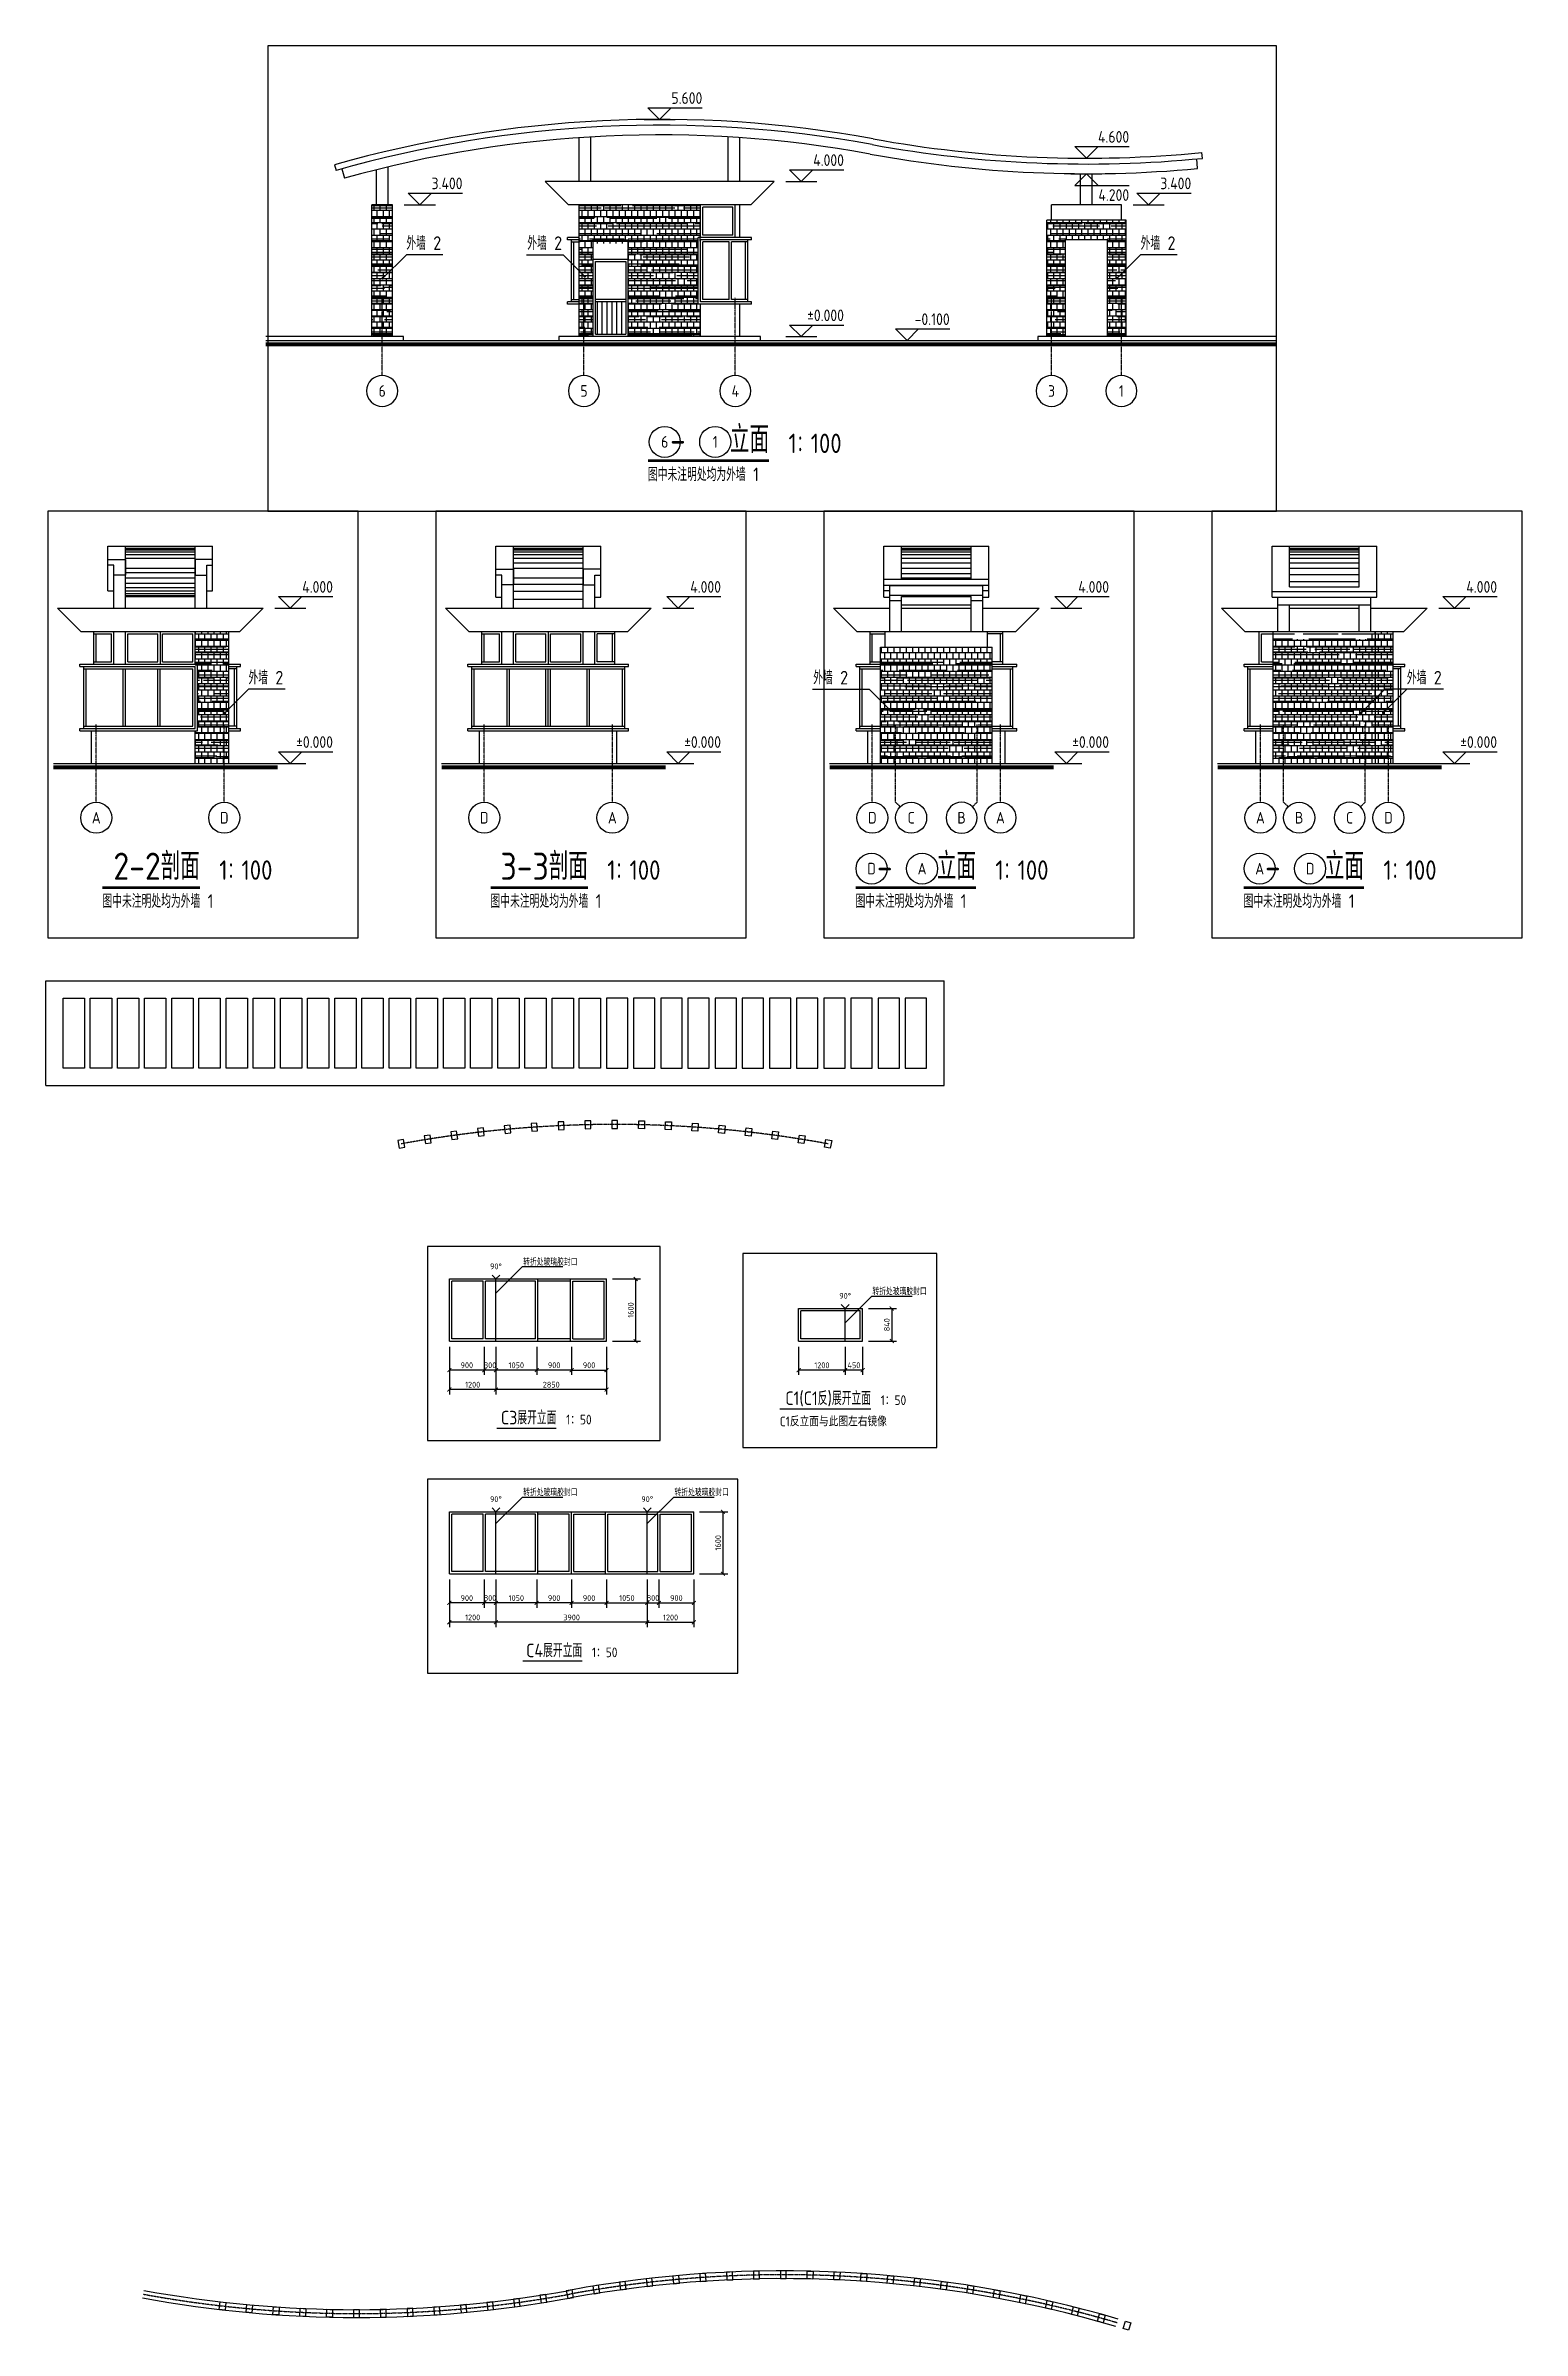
# Model space of a CAD drawing. Extents: x 105561 to 193510, y -55932 to 89115.
# Drawn here: x 155457 to 193510, y -47368 to 11521 of the extents above; entities that cross this region are included whole.
import ezdxf
from ezdxf.enums import TextEntityAlignment as Align

# ---------------------------------------------------------------- set-up
doc = ezdxf.new("R2010")
doc.units = 0
doc.header["$LTSCALE"] = 10
doc.header["$MEASUREMENT"] = 0
doc.header["$PDMODE"] = 3
doc.linetypes.add('CENTER2', pattern=[1.125, 0.75, -0.125, 0.125, -0.125])
doc.layers.get('0').update_dxf_attribs({"linetype": 'CONTINUOUS'})
doc.layers.get('DEFPOINTS').update_dxf_attribs({"linetype": 'CONTINUOUS'})
for name, color, linetype in [('填充', 8, 'CONTINUOUS'), ('文字', 1, 'CONTINUOUS'), ('标注', 7, 'CONTINUOUS'), ('结构', 5, 'CONTINUOUS'), ('轴线', 6, 'CENTER2'), ('辅助', 2, 'CONTINUOUS'), ('门窗楼梯', 7, 'CONTINUOUS')]:
    doc.layers.add(name, color=color, linetype=linetype)
doc.styles.add('GB', font='gbenor.shx', dxfattribs={"bigfont": 'gbcbig.shx'})
doc.dimstyles.new('50', dxfattribs={"dimscale": 50, "dimtxt": 3, "dimasz": 2, "dimexe": 2.5, "dimexo": 3, "dimgap": 1, "dimtad": 1, "dimdec": 0, "dimzin": 12, "dimtxsty": 'GB', "dimblk1": 'ARCHTICK', "dimblk2": 'ARCHTICK', "dimsah": 1, "dimcen": 1, "dimclrd": 256, "dimclre": 256, "dimazin": 3, "dimtfac": 1, "dimtmove": 0, "dimatfit": 3, "dimtolj": 1})
pattern_1 = [(0, (0, 2000), (660, 300), [4500, -600, 1500, -300]), (0, (399, 2150), (-300, 399), [900, -99, 1800, -225]), (0, (150, 2255), (1560, 201), [2400, -420, 1200, -300])]
pattern_2 = [(0, (0, 2000), (0, 160), []), (90, (0, 2000), (-80, 160), [160, -160])]
pattern_3 = [(0, (-600, 1000), (0, 160), []), (90, (-600, 1000), (-80, 160), [160, -160])]
pattern_4 = [(0, (-600, 1000), (660, 300), [4500, -600, 1500, -300]), (0, (-201, 1150), (-300, 399), [900, -99, 1800, -225]), (0, (-450, 1255), (1560, 201), [2400, -420, 1200, -300])]

msp = doc.modelspace()

# ---------------------------------------------------------------- texts
at = {"layer": '文字', "style": 'GB'}
for s, height, p in [('外墙 2', 350, (164751.2, 6257)), ('外墙 2', 350, (167868.3, 6257)), ('外墙 2', 350, (183673.3, 6257)), ('1：100', 500, (174598.6, 1021.1)), ('图中未注明处均为外墙 1', 350, (170977.9, 296.1)), ('外墙 2', 350, (160682.9, -4943.2)), ('外墙 2', 350, (175237.6, -4943.2)), ('外墙 2', 350, (190535.6, -4943.2)), ('1：100', 500, (159929.9, -9978.9)), ('1：100', 500, (169929.9, -9978.9)), ('1：100', 500, (179929.9, -9978.9)), ('1：100', 500, (189929.9, -9978.9)), ('图中未注明处均为外墙 1', 350, (156920.3, -10703.9)), ('图中未注明处均为外墙 1', 350, (166920.3, -10703.9)), ('图中未注明处均为外墙 1', 350, (176327.2, -10703.9)), ('图中未注明处均为外墙 1', 350, (186327.2, -10703.9)), ('转折处玻璃胶封口', 175, (167762.1, -19923.8)), ('转折处玻璃胶封口', 175, (176762.4, -20683.8)), ('1：50', 250, (176975.4, -23517.6)), ('1：50', 250, (168868.7, -24017.6)), ('C1反立面与此图左右镜像', 250, (174375.1, -24065.8)), ('转折处玻璃胶封口', 175, (167762.1, -25863.8)), ('转折处玻璃胶封口', 175, (171662.1, -25863.8)), ('1：50', 250, (169533.5, -30017.6))]:
    msp.add_text(s, height=height, dxfattribs=at).set_placement(p)
for s, height, p in [('-   立面', 700, (174098.6, 1021.1)), ('立面', 700, (174098.6, 1021.1)), ('2-2剖面', 700, (159429.9, -9978.9)), ('3-3剖面', 700, (169429.9, -9978.9)), ('-   立面', 700, (179429.9, -9978.9)), ('立面', 700, (179429.9, -9978.9)), ('-   立面', 700, (189429.9, -9978.9)), ('C1(C1反)展开立面', 350, (176725.4, -23517.6)), ('C3展开立面', 350, (168618.7, -24017.6)), ('C4展开立面', 350, (169283.5, -30017.6))]:
    msp.add_text(s, height=height, dxfattribs=at).set_placement(p, align=Align.RIGHT)
at = {"layer": '标注', "color": 1, "style": 'GB'}
for p in [(167059.8, -20018.3), (176060.1, -20778.3), (167059.8, -26018.3), (170959.8, -26018.3)]:
    msp.add_text('90%%d', height=150, dxfattribs=at).set_placement(p, align=Align.CENTER)

# ---------------------------------------------------------------- blocks, each defined once
blk = doc.blocks.new('肋')
at = {"layer": '结构'}
blk.add_lwpolyline([(-75, -100), (75, -100), (75, 100), (-75, 100)], close=True, dxfattribs=at)
blk = doc.blocks.new('轴')
blk.add_circle((0, 0), 4)
blk = doc.blocks.new('_ARCHTICK')
at = {"color": 0, "linetype": 'BYBLOCK', "const_width": 0.25}
blk.add_lwpolyline([(-0.5, -0.5), (0.5, 0.5)], dxfattribs=at)
blk = doc.blocks.new('*D253')
at = {"linetype": 'BYBLOCK'}
for p, q in [((169010, -28018), (169010, -28743)), ((169910, -28018), (169910, -28743)), ((169010, -28618), (169910, -28618))]:
    blk.add_line(p, q, dxfattribs=at)
at = {"layer": 'DEFPOINTS', "color": 0, "linetype": 'BYBLOCK'}
for p in [(169010, -27868), (169910, -27868), (169910, -28618)]:
    blk.add_point(p, dxfattribs=at)
at = {"linetype": 'BYBLOCK', "xscale": 100, "yscale": 100, "zscale": 100, "rotation": 180}
blk.add_blockref('_ARCHTICK', (169010, -28618), dxfattribs=at)
at = {"linetype": 'BYBLOCK', "xscale": 100, "yscale": 100, "zscale": 100}
blk.add_blockref('_ARCHTICK', (169910, -28618), dxfattribs=at)
at = {"color": 0, "linetype": 'BYBLOCK', "insert": (169460, -28493), "char_height": 150, "attachment_point": 5, "style": 'GB'}
blk.add_mtext('\\A1;900', dxfattribs=at)
blk = doc.blocks.new('*D254')
at = {"linetype": 'BYBLOCK'}
for p, q in [((169910, -28018), (169910, -28743)), ((170960, -28018), (170960, -28743)), ((169910, -28618), (170960, -28618))]:
    blk.add_line(p, q, dxfattribs=at)
at = {"layer": 'DEFPOINTS', "color": 0, "linetype": 'BYBLOCK'}
for p in [(169910, -27868), (170960, -27868), (170960, -28618)]:
    blk.add_point(p, dxfattribs=at)
at = {"linetype": 'BYBLOCK', "xscale": 100, "yscale": 100, "zscale": 100, "rotation": 180}
blk.add_blockref('_ARCHTICK', (169910, -28618), dxfattribs=at)
at = {"linetype": 'BYBLOCK', "xscale": 100, "yscale": 100, "zscale": 100}
blk.add_blockref('_ARCHTICK', (170960, -28618), dxfattribs=at)
at = {"color": 0, "linetype": 'BYBLOCK', "insert": (170435, -28493), "char_height": 150, "attachment_point": 5, "style": 'GB'}
blk.add_mtext('\\A1;1050', dxfattribs=at)
blk = doc.blocks.new('*D255')
at = {"linetype": 'BYBLOCK'}
for p, q in [((170960, -28018), (170960, -28743)), ((171260, -28018), (171260, -28743)), ((170960, -28618), (171260, -28618))]:
    blk.add_line(p, q, dxfattribs=at)
at = {"layer": 'DEFPOINTS', "color": 0, "linetype": 'BYBLOCK'}
for p in [(170960, -27868), (171260, -27868), (171260, -28618)]:
    blk.add_point(p, dxfattribs=at)
at = {"linetype": 'BYBLOCK', "xscale": 100, "yscale": 100, "zscale": 100, "rotation": 180}
blk.add_blockref('_ARCHTICK', (170960, -28618), dxfattribs=at)
at = {"linetype": 'BYBLOCK', "xscale": 100, "yscale": 100, "zscale": 100}
blk.add_blockref('_ARCHTICK', (171260, -28618), dxfattribs=at)
at = {"color": 0, "linetype": 'BYBLOCK', "insert": (171110, -28492), "char_height": 150, "attachment_point": 5, "style": 'GB'}
blk.add_mtext('\\A1;300', dxfattribs=at)
blk = doc.blocks.new('*D256')
at = {"linetype": 'BYBLOCK'}
for p, q in [((171260, -28018), (171260, -28743)), ((172160, -28018), (172160, -28743)), ((171260, -28618), (172160, -28618))]:
    blk.add_line(p, q, dxfattribs=at)
at = {"layer": 'DEFPOINTS', "color": 0, "linetype": 'BYBLOCK'}
for p in [(171260, -27868), (172160, -27868), (172160, -28618)]:
    blk.add_point(p, dxfattribs=at)
at = {"linetype": 'BYBLOCK', "xscale": 100, "yscale": 100, "zscale": 100, "rotation": 180}
blk.add_blockref('_ARCHTICK', (171260, -28618), dxfattribs=at)
at = {"linetype": 'BYBLOCK', "xscale": 100, "yscale": 100, "zscale": 100}
blk.add_blockref('_ARCHTICK', (172160, -28618), dxfattribs=at)
at = {"color": 0, "linetype": 'BYBLOCK', "insert": (171710, -28493), "char_height": 150, "attachment_point": 5, "style": 'GB'}
blk.add_mtext('\\A1;900', dxfattribs=at)
blk = doc.blocks.new('*D260')
at = {"linetype": 'BYBLOCK'}
for p, q in [((165860, -28018), (165860, -28743)), ((166760, -28018), (166760, -28743)), ((166760, -28618), (165860, -28618))]:
    blk.add_line(p, q, dxfattribs=at)
at = {"layer": 'DEFPOINTS', "color": 0, "linetype": 'BYBLOCK'}
for p in [(165860, -27868), (166760, -27868), (165860, -28618)]:
    blk.add_point(p, dxfattribs=at)
at = {"linetype": 'BYBLOCK', "xscale": 100, "yscale": 100, "zscale": 100}
for p, rotation in [((165860, -28618), 179.9999999999995), ((166760, -28618), 359.9999999999996)]:
    blk.add_blockref('_ARCHTICK', p, dxfattribs=dict(at, rotation=rotation))
at = {"color": 0, "linetype": 'BYBLOCK', "insert": (166310, -28493), "char_height": 150, "attachment_point": 5, "style": 'GB'}
blk.add_mtext('\\A1;900', dxfattribs=at)
blk = doc.blocks.new('*D259')
at = {"linetype": 'BYBLOCK'}
for p, q in [((166760, -28018), (166760, -28743)), ((167060, -28018), (167060, -28743)), ((167060, -28618), (166760, -28618))]:
    blk.add_line(p, q, dxfattribs=at)
at = {"layer": 'DEFPOINTS', "color": 0, "linetype": 'BYBLOCK'}
for p in [(166760, -27868), (167060, -27868), (166760, -28618)]:
    blk.add_point(p, dxfattribs=at)
at = {"linetype": 'BYBLOCK', "xscale": 100, "yscale": 100, "zscale": 100, "rotation": 180}
blk.add_blockref('_ARCHTICK', (166760, -28618), dxfattribs=at)
at = {"linetype": 'BYBLOCK', "xscale": 100, "yscale": 100, "zscale": 100}
blk.add_blockref('_ARCHTICK', (167060, -28618), dxfattribs=at)
at = {"color": 0, "linetype": 'BYBLOCK', "insert": (166910, -28492), "char_height": 150, "attachment_point": 5, "style": 'GB'}
blk.add_mtext('\\A1;300', dxfattribs=at)
blk = doc.blocks.new('*D257')
at = {"linetype": 'BYBLOCK'}
for p, q in [((168110, -28018), (168110, -28743)), ((169010, -28018), (169010, -28743)), ((169010, -28618), (168110, -28618))]:
    blk.add_line(p, q, dxfattribs=at)
at = {"layer": 'DEFPOINTS', "color": 0, "linetype": 'BYBLOCK'}
for p in [(168110, -27868), (169010, -27868), (168110, -28618)]:
    blk.add_point(p, dxfattribs=at)
at = {"linetype": 'BYBLOCK', "xscale": 100, "yscale": 100, "zscale": 100, "rotation": 180}
blk.add_blockref('_ARCHTICK', (168110, -28618), dxfattribs=at)
at = {"linetype": 'BYBLOCK', "xscale": 100, "yscale": 100, "zscale": 100}
blk.add_blockref('_ARCHTICK', (169010, -28618), dxfattribs=at)
at = {"color": 0, "linetype": 'BYBLOCK', "insert": (168560, -28493), "char_height": 150, "attachment_point": 5, "style": 'GB'}
blk.add_mtext('\\A1;900', dxfattribs=at)
blk = doc.blocks.new('*D258')
at = {"linetype": 'BYBLOCK'}
for p, q in [((167060, -28018), (167060, -28743)), ((168110, -28018), (168110, -28743)), ((168110, -28618), (167060, -28618))]:
    blk.add_line(p, q, dxfattribs=at)
at = {"layer": 'DEFPOINTS', "color": 0, "linetype": 'BYBLOCK'}
for p in [(167060, -27868), (168110, -27868), (167060, -28618)]:
    blk.add_point(p, dxfattribs=at)
at = {"linetype": 'BYBLOCK', "xscale": 100, "yscale": 100, "zscale": 100}
for p, rotation in [((167060, -28618), 179.9999999999996), ((168110, -28618), 359.9999999999996)]:
    blk.add_blockref('_ARCHTICK', p, dxfattribs=dict(at, rotation=rotation))
at = {"color": 0, "linetype": 'BYBLOCK', "insert": (167585, -28493), "char_height": 150, "attachment_point": 5, "style": 'GB'}
blk.add_mtext('\\A1;1050', dxfattribs=at)
blk = doc.blocks.new('*D261')
at = {"linetype": 'BYBLOCK'}
for p, q in [((170960, -28018), (170960, -29243)), ((172160, -28018), (172160, -29243)), ((170960, -29118), (172160, -29118))]:
    blk.add_line(p, q, dxfattribs=at)
at = {"layer": 'DEFPOINTS', "color": 0, "linetype": 'BYBLOCK'}
for p in [(170960, -27868), (172160, -27868), (172160, -29118)]:
    blk.add_point(p, dxfattribs=at)
at = {"linetype": 'BYBLOCK', "xscale": 100, "yscale": 100, "zscale": 100, "rotation": 180}
blk.add_blockref('_ARCHTICK', (170960, -29118), dxfattribs=at)
at = {"linetype": 'BYBLOCK', "xscale": 100, "yscale": 100, "zscale": 100}
blk.add_blockref('_ARCHTICK', (172160, -29118), dxfattribs=at)
at = {"color": 0, "linetype": 'BYBLOCK', "insert": (171560, -28993), "char_height": 150, "attachment_point": 5, "style": 'GB'}
blk.add_mtext('\\A1;1200', dxfattribs=at)
blk = doc.blocks.new('*D262')
at = {"linetype": 'BYBLOCK'}
for p, q in [((167060, -28018), (167060, -29243)), ((170960, -28018), (170960, -29243)), ((170960, -29118), (167060, -29118))]:
    blk.add_line(p, q, dxfattribs=at)
at = {"layer": 'DEFPOINTS', "color": 0, "linetype": 'BYBLOCK'}
for p in [(167060, -27868), (170960, -27868), (167060, -29118)]:
    blk.add_point(p, dxfattribs=at)
at = {"linetype": 'BYBLOCK', "xscale": 100, "yscale": 100, "zscale": 100}
for p, rotation in [((167060, -29118), 179.9999999999998), ((170960, -29118), 359.9999999999998)]:
    blk.add_blockref('_ARCHTICK', p, dxfattribs=dict(at, rotation=rotation))
at = {"color": 0, "linetype": 'BYBLOCK', "insert": (169010, -28993), "char_height": 150, "attachment_point": 5, "style": 'GB'}
blk.add_mtext('\\A1;3900', dxfattribs=at)
blk = doc.blocks.new('*D263')
at = {"linetype": 'BYBLOCK'}
for p, q in [((165860, -28018), (165860, -29243)), ((167060, -28018), (167060, -29243)), ((167060, -29118), (165860, -29118))]:
    blk.add_line(p, q, dxfattribs=at)
at = {"layer": 'DEFPOINTS', "color": 0, "linetype": 'BYBLOCK'}
for p in [(165860, -27868), (167060, -27868), (165860, -29118)]:
    blk.add_point(p, dxfattribs=at)
at = {"linetype": 'BYBLOCK', "xscale": 100, "yscale": 100, "zscale": 100}
for p, rotation in [((165860, -29118), 179.9999999999998), ((167060, -29118), 359.9999999999998)]:
    blk.add_blockref('_ARCHTICK', p, dxfattribs=dict(at, rotation=rotation))
at = {"color": 0, "linetype": 'BYBLOCK', "insert": (166460, -28993), "char_height": 150, "attachment_point": 5, "style": 'GB'}
blk.add_mtext('\\A1;1200', dxfattribs=at)
blk = doc.blocks.new('*D264')
at = {"linetype": 'BYBLOCK'}
for p, q in [((169010, -23018), (169010, -23743)), ((169910, -23018), (169910, -23743)), ((169010, -23618), (169910, -23618))]:
    blk.add_line(p, q, dxfattribs=at)
at = {"layer": 'DEFPOINTS', "color": 0, "linetype": 'BYBLOCK'}
for p in [(169010, -22868), (169910, -22868), (169910, -23618)]:
    blk.add_point(p, dxfattribs=at)
at = {"linetype": 'BYBLOCK', "xscale": 100, "yscale": 100, "zscale": 100, "rotation": 180}
blk.add_blockref('_ARCHTICK', (169010, -23618), dxfattribs=at)
at = {"linetype": 'BYBLOCK', "xscale": 100, "yscale": 100, "zscale": 100}
blk.add_blockref('_ARCHTICK', (169910, -23618), dxfattribs=at)
at = {"color": 0, "linetype": 'BYBLOCK', "insert": (169460, -23493), "char_height": 150, "attachment_point": 5, "style": 'GB'}
blk.add_mtext('\\A1;900', dxfattribs=at)
blk = doc.blocks.new('*D270')
at = {"linetype": 'BYBLOCK'}
for p, q in [((165860, -28018), (165860, -29243)), ((167060, -28018), (167060, -29243)), ((167060, -29118), (165860, -29118))]:
    blk.add_line(p, q, dxfattribs=at)
at = {"layer": 'DEFPOINTS', "color": 0, "linetype": 'BYBLOCK'}
for p in [(165860, -27868), (167060, -27868), (165860, -29118)]:
    blk.add_point(p, dxfattribs=at)
at = {"linetype": 'BYBLOCK', "xscale": 100, "yscale": 100, "zscale": 100}
for p, rotation in [((165860, -29118), 179.9999999999998), ((167060, -29118), 359.9999999999998)]:
    blk.add_blockref('_ARCHTICK', p, dxfattribs=dict(at, rotation=rotation))
at = {"color": 0, "linetype": 'BYBLOCK', "insert": (166460, -28993), "char_height": 150, "attachment_point": 5, "style": 'GB'}
blk.add_mtext('\\A1;1200', dxfattribs=at)
blk = doc.blocks.new('*D269')
at = {"linetype": 'BYBLOCK'}
for p, q in [((167060, -23018), (167060, -24243)), ((169910, -23018), (169910, -24243)), ((169910, -24118), (167060, -24118))]:
    blk.add_line(p, q, dxfattribs=at)
at = {"layer": 'DEFPOINTS', "color": 0, "linetype": 'BYBLOCK'}
for p in [(167060, -22868), (169910, -22868), (167060, -24118)]:
    blk.add_point(p, dxfattribs=at)
at = {"linetype": 'BYBLOCK', "xscale": 100, "yscale": 100, "zscale": 100}
for p, rotation in [((167060, -24118), 179.9999999999997), ((169910, -24118), 359.9999999999997)]:
    blk.add_blockref('_ARCHTICK', p, dxfattribs=dict(at, rotation=rotation))
at = {"color": 0, "linetype": 'BYBLOCK', "insert": (168485, -23993), "char_height": 150, "attachment_point": 5, "style": 'GB'}
blk.add_mtext('\\A1;2850', dxfattribs=at)
blk = doc.blocks.new('*D268')
at = {"linetype": 'BYBLOCK'}
for p, q in [((167060, -23018), (167060, -23743)), ((168110, -23018), (168110, -23743)), ((168110, -23618), (167060, -23618))]:
    blk.add_line(p, q, dxfattribs=at)
at = {"layer": 'DEFPOINTS', "color": 0, "linetype": 'BYBLOCK'}
for p in [(167060, -22868), (168110, -22868), (167060, -23618)]:
    blk.add_point(p, dxfattribs=at)
at = {"linetype": 'BYBLOCK', "xscale": 100, "yscale": 100, "zscale": 100}
for p, rotation in [((167060, -23618), 179.9999999999996), ((168110, -23618), 359.9999999999996)]:
    blk.add_blockref('_ARCHTICK', p, dxfattribs=dict(at, rotation=rotation))
at = {"color": 0, "linetype": 'BYBLOCK', "insert": (167585, -23493), "char_height": 150, "attachment_point": 5, "style": 'GB'}
blk.add_mtext('\\A1;1050', dxfattribs=at)
blk = doc.blocks.new('*D267')
at = {"linetype": 'BYBLOCK'}
for p, q in [((168110, -23018), (168110, -23743)), ((169010, -23018), (169010, -23743)), ((169010, -23618), (168110, -23618))]:
    blk.add_line(p, q, dxfattribs=at)
at = {"layer": 'DEFPOINTS', "color": 0, "linetype": 'BYBLOCK'}
for p in [(168110, -22868), (169010, -22868), (168110, -23618)]:
    blk.add_point(p, dxfattribs=at)
at = {"linetype": 'BYBLOCK', "xscale": 100, "yscale": 100, "zscale": 100, "rotation": 180}
blk.add_blockref('_ARCHTICK', (168110, -23618), dxfattribs=at)
at = {"linetype": 'BYBLOCK', "xscale": 100, "yscale": 100, "zscale": 100}
blk.add_blockref('_ARCHTICK', (169010, -23618), dxfattribs=at)
at = {"color": 0, "linetype": 'BYBLOCK', "insert": (168560, -23493), "char_height": 150, "attachment_point": 5, "style": 'GB'}
blk.add_mtext('\\A1;900', dxfattribs=at)
blk = doc.blocks.new('*D266')
at = {"linetype": 'BYBLOCK'}
for p, q in [((166760, -28018), (166760, -28743)), ((167060, -28018), (167060, -28743)), ((167060, -28618), (166760, -28618))]:
    blk.add_line(p, q, dxfattribs=at)
at = {"layer": 'DEFPOINTS', "color": 0, "linetype": 'BYBLOCK'}
for p in [(166760, -27868), (167060, -27868), (166760, -28618)]:
    blk.add_point(p, dxfattribs=at)
at = {"linetype": 'BYBLOCK', "xscale": 100, "yscale": 100, "zscale": 100, "rotation": 180}
blk.add_blockref('_ARCHTICK', (166760, -28618), dxfattribs=at)
at = {"linetype": 'BYBLOCK', "xscale": 100, "yscale": 100, "zscale": 100}
blk.add_blockref('_ARCHTICK', (167060, -28618), dxfattribs=at)
at = {"color": 0, "linetype": 'BYBLOCK', "insert": (166910, -28492), "char_height": 150, "attachment_point": 5, "style": 'GB'}
blk.add_mtext('\\A1;300', dxfattribs=at)
blk = doc.blocks.new('*D265')
at = {"linetype": 'BYBLOCK'}
for p, q in [((165860, -28018), (165860, -28743)), ((166760, -28018), (166760, -28743)), ((166760, -28618), (165860, -28618))]:
    blk.add_line(p, q, dxfattribs=at)
at = {"layer": 'DEFPOINTS', "color": 0, "linetype": 'BYBLOCK'}
for p in [(165860, -27868), (166760, -27868), (165860, -28618)]:
    blk.add_point(p, dxfattribs=at)
at = {"linetype": 'BYBLOCK', "xscale": 100, "yscale": 100, "zscale": 100}
for p, rotation in [((165860, -28618), 179.9999999999995), ((166760, -28618), 359.9999999999996)]:
    blk.add_blockref('_ARCHTICK', p, dxfattribs=dict(at, rotation=rotation))
at = {"color": 0, "linetype": 'BYBLOCK', "insert": (166310, -28493), "char_height": 150, "attachment_point": 5, "style": 'GB'}
blk.add_mtext('\\A1;900', dxfattribs=at)
blk = doc.blocks.new('*D271')
at = {"linetype": 'BYBLOCK'}
for p, q in [((170060, -20268), (170785, -20268)), ((170660, -20268), (170660, -21868)), ((170060, -21868), (170785, -21868))]:
    blk.add_line(p, q, dxfattribs=at)
at = {"layer": 'DEFPOINTS', "color": 0, "linetype": 'BYBLOCK'}
for p in [(169910, -20268), (169910, -21868), (170660, -21868)]:
    blk.add_point(p, dxfattribs=at)
at = {"linetype": 'BYBLOCK', "xscale": 100, "yscale": 100, "zscale": 100}
for p, rotation in [((170660, -20268), 90), ((170660, -21868), 270)]:
    blk.add_blockref('_ARCHTICK', p, dxfattribs=dict(at, rotation=rotation))
at = {"color": 0, "linetype": 'BYBLOCK', "insert": (170535, -21068), "char_height": 150, "attachment_point": 5, "rotation": 90, "style": 'GB'}
blk.add_mtext('\\A1;1600', dxfattribs=at)
blk = doc.blocks.new('*D272')
at = {"linetype": 'BYBLOCK'}
for p, q in [((170060, -20268), (170785, -20268)), ((170660, -20268), (170660, -21868)), ((170060, -21868), (170785, -21868))]:
    blk.add_line(p, q, dxfattribs=at)
at = {"layer": 'DEFPOINTS', "color": 0, "linetype": 'BYBLOCK'}
for p in [(169910, -20268), (169910, -21868), (170660, -21868)]:
    blk.add_point(p, dxfattribs=at)
at = {"linetype": 'BYBLOCK', "xscale": 100, "yscale": 100, "zscale": 100}
for p, rotation in [((170660, -20268), 90), ((170660, -21868), 270)]:
    blk.add_blockref('_ARCHTICK', p, dxfattribs=dict(at, rotation=rotation))
at = {"color": 0, "linetype": 'BYBLOCK', "insert": (170535, -21068), "char_height": 150, "attachment_point": 5, "rotation": 90, "style": 'GB'}
blk.add_mtext('\\A1;1600', dxfattribs=at)
blk = doc.blocks.new('*D273')
at = {"linetype": 'BYBLOCK'}
for p, q in [((173060, -22018), (173060, -22743)), ((173510, -22018), (173510, -22743)), ((173510, -22618), (173060, -22618))]:
    blk.add_line(p, q, dxfattribs=at)
at = {"layer": 'DEFPOINTS', "color": 0, "linetype": 'BYBLOCK'}
for p in [(173060, -21868), (173510, -21868), (173060, -22618)]:
    blk.add_point(p, dxfattribs=at)
at = {"linetype": 'BYBLOCK', "xscale": 100, "yscale": 100, "zscale": 100, "rotation": 180}
blk.add_blockref('_ARCHTICK', (173060, -22618), dxfattribs=at)
at = {"linetype": 'BYBLOCK', "xscale": 100, "yscale": 100, "zscale": 100}
blk.add_blockref('_ARCHTICK', (173510, -22618), dxfattribs=at)
at = {"color": 0, "linetype": 'BYBLOCK', "insert": (173285, -22493), "char_height": 150, "attachment_point": 5, "style": 'GB'}
blk.add_mtext('\\A1;450', dxfattribs=at)
blk = doc.blocks.new('*D274')
at = {"linetype": 'BYBLOCK'}
for p, q in [((171860, -22018), (171860, -22743)), ((173060, -22018), (173060, -22743)), ((173060, -22618), (171860, -22618))]:
    blk.add_line(p, q, dxfattribs=at)
at = {"layer": 'DEFPOINTS', "color": 0, "linetype": 'BYBLOCK'}
for p in [(171860, -21868), (173060, -21868), (171860, -22618)]:
    blk.add_point(p, dxfattribs=at)
at = {"linetype": 'BYBLOCK', "xscale": 100, "yscale": 100, "zscale": 100}
for p, rotation in [((171860, -22618), 179.9999999999995), ((173060, -22618), 359.9999999999995)]:
    blk.add_blockref('_ARCHTICK', p, dxfattribs=dict(at, rotation=rotation))
at = {"color": 0, "linetype": 'BYBLOCK', "insert": (172460, -22493), "char_height": 150, "attachment_point": 5, "style": 'GB'}
blk.add_mtext('\\A1;1200', dxfattribs=at)
blk = doc.blocks.new('*D275')
at = {"linetype": 'BYBLOCK'}
for p, q in [((173660, -21028), (174385, -21028)), ((174260, -21028), (174260, -21868)), ((173660, -21868), (174385, -21868))]:
    blk.add_line(p, q, dxfattribs=at)
at = {"layer": 'DEFPOINTS', "color": 0, "linetype": 'BYBLOCK'}
for p in [(173510, -21028), (173510, -21868), (174260, -21868)]:
    blk.add_point(p, dxfattribs=at)
at = {"linetype": 'BYBLOCK', "xscale": 100, "yscale": 100, "zscale": 100}
for p, rotation in [((174260, -21028), 90), ((174260, -21868), 270)]:
    blk.add_blockref('_ARCHTICK', p, dxfattribs=dict(at, rotation=rotation))
at = {"color": 0, "linetype": 'BYBLOCK', "insert": (174135, -21448), "char_height": 150, "attachment_point": 5, "rotation": 90, "style": 'GB'}
blk.add_mtext('\\A1;840', dxfattribs=at)
blk = doc.blocks.new('标高')
blk.add_line((-4, 0), (4, 0))
blk.add_lwpolyline([(3, 3), (0, 0), (-3, 3), (11, 3)])
at = {"color": 0, "style": 'GB', "flags": 12}
blk.add_attdef('%%P0.000', text='', height=3, dxfattribs=at).set_placement((11, 5.5), align=Align.MIDDLE_RIGHT)

# ---------------------------------------------------------------- dimensions: what is measured, and where the dimension line sits
at = {"layer": '标注', "color": 1}
for p1, p2, distance, picture, middle in [((169909.8, -20268.3), (169909.8, -21868.3), 750, '*D271', (170534.8, -21068.3)), ((166759.8, -27868.3), (165859.8, -27868.3), 750, '*D260', (166309.8, -28493.3)), ((167059.8, -27868.3), (165859.8, -27868.3), 1250, '*D263', (166459.8, -28993.3)), ((168109.8, -27868.3), (167059.8, -27868.3), 750, '*D258', (167584.8, -28493.3)), ((170959.8, -27868.3), (167059.8, -27868.3), 1250, '*D262', (169009.8, -28993.3)), ((169009.8, -27868.3), (168109.8, -27868.3), 750, '*D257', (168559.8, -28493.3)), ((169009.8, -27868.3), (169909.8, -27868.3), -750, '*D253', (169459.8, -28493.3)), ((169909.8, -27868.3), (170959.8, -27868.3), -750, '*D254', (170434.8, -28493.3)), ((170959.8, -27868.3), (172159.8, -27868.3), -1250, '*D261', (171559.8, -28993.3)), ((171259.8, -27868.3), (172159.8, -27868.3), -750, '*D256', (171709.8, -28493.3))]:
    dim = msp.add_aligned_dim(p1=p1, p2=p2, distance=distance, dimstyle='50', dxfattribs=at)
    dim.commit()
    dim.dimension.update_dxf_attribs({"geometry": picture, "text_midpoint": middle})
for p1, p2, distance, picture, middle, set_off in [((176510.1, -21028.3), (176510.1, -21868.3), 750, '*D275', (177135.1, -21448.3), (3000.4, 0)), ((167059.8, -21868.3), (165859.8, -21868.3), 1250, '*D270', (166459.8, -22993.3), (0, 6000)), ((166759.8, -21868.3), (165859.8, -21868.3), 750, '*D265', (166309.8, -22493.3), (0, 6000)), ((169909.8, -21868.3), (167059.8, -21868.3), 1250, '*D269', (168484.8, -22993.3), (0, 1000)), ((168109.8, -21868.3), (167059.8, -21868.3), 750, '*D268', (167584.8, -22493.3), (0, 1000)), ((169009.8, -21868.3), (168109.8, -21868.3), 750, '*D267', (168559.8, -22493.3), (0, 1000)), ((169009.8, -21868.3), (169909.8, -21868.3), -750, '*D264', (169459.8, -22493.3), (0, 1000)), ((176060.1, -21868.3), (174860.1, -21868.3), 750, '*D274', (175460.1, -22493.3), (3000.4, 0)), ((176510.1, -21868.3), (176060.1, -21868.3), 750, '*D273', (176285.1, -22493.3), (3000.4, 0)), ((172159.8, -26268.3), (172159.8, -27868.3), 750, '*D272', (172784.8, -27068.3), (2250, -6000))]:
    dim = msp.add_aligned_dim(p1=p1, p2=p2, distance=distance, dimstyle='50', dxfattribs=at)
    dim.commit()
    dim.dimension.update_dxf_attribs({"geometry": picture, "text_midpoint": middle, "insert": set_off})
dim = msp.add_linear_dim(base=(166759.8, -22618.3), p1=(167059.8, -21868.3), p2=(166759.8, -21868.3), angle=180, dimstyle='50', dxfattribs=at)
dim.commit()
dim.dimension.update_dxf_attribs({"geometry": '*D266', "text_midpoint": (166909.8, -22491.6), "dimtype": 161, "insert": (0, 6000)})
for base, p1, p2, angle, picture, middle in [((166759.8, -28618.3), (167059.8, -27868.3), (166759.8, -27868.3), 180, '*D259', (166909.8, -28491.6)), ((171259.8, -28618.3), (170959.8, -27868.3), (171259.8, -27868.3), 0, '*D255', (171109.8, -28491.6))]:
    dim = msp.add_linear_dim(base=base, p1=p1, p2=p2, angle=angle, dimstyle='50', dxfattribs=at)
    dim.commit()
    dim.dimension.update_dxf_attribs({"geometry": picture, "text_midpoint": middle, "dimtype": 161})

# ---------------------------------------------------------------- hatches: boundary and pattern name
at = {"layer": '填充'}
h = msp.add_hatch(dxfattribs=at)
h.set_pattern_fill('AR-B88', color=256, scale=20, style=0)
h.set_pattern_definition(pattern_2)
h.paths.add_polyline_path([(164398.4, 7421.1), (163858.4, 7421.1), (163858.4, 4021.1), (164398.4, 4021.1)])
h = msp.add_hatch(dxfattribs=at)
h.set_pattern_fill('AR-RROOF', color=256, scale=300, style=0)
h.set_pattern_definition(pattern_1)
h.paths.add_polyline_path([(164388.4, 7421.1), (163868.4, 7421.1), (163868.4, 4021.1), (164388.4, 4021.1)])
h = msp.add_hatch(dxfattribs=at)
h.set_pattern_fill('AR-RROOF', color=256, scale=300, style=0)
h.set_pattern_definition(pattern_1)
h.paths.add_polyline_path([(169208.4, 7421.1), (169208.4, 4021.1), (169568.4, 4021.1), (169568.4, 6521.1), (170468.4, 6521.1), (170468.4, 4021.1), (172328.4, 4021.1), (172328.4, 4861.1), (172268.4, 4861.1), (172268.4, 6581.1), (172328.4, 6581.1), (172328.4, 7421.1)])
h = msp.add_hatch(dxfattribs=at)
h.set_pattern_fill('AR-B88', color=256, scale=20, style=0)
h.set_pattern_definition(pattern_2)
h.paths.add_polyline_path([(169208.4, 7421.1), (169208.4, 4021.1), (169568.4, 4021.1), (169568.4, 6421.1), (170468.4, 6421.1), (170468.4, 4021.1), (172328.4, 4021.1), (172328.4, 4861.1), (172268.4, 4861.1), (172268.4, 6481.1), (172328.4, 6481.1), (172328.4, 7421.1)])
h = msp.add_hatch(dxfattribs=at)
h.set_pattern_fill('AR-B88', color=256, scale=20, style=0)
h.set_pattern_definition(pattern_2)
h.paths.add_polyline_path([(181258.4, 4021.1), (181738.4, 4021.1), (181738.4, 6521.1), (182818.4, 6521.1), (182818.4, 4021.1), (183298.4, 4021.1), (183298.4, 7021.1), (181258.4, 7021.1)])
h = msp.add_hatch(dxfattribs=at)
h.set_pattern_fill('AR-RROOF', color=256, scale=300, style=0)
h.set_pattern_definition(pattern_1)
h.paths.add_polyline_path([(181258.4, 4021.1), (181738.4, 4021.1), (181738.4, 6621.1), (182818.4, 6621.1), (182818.4, 4021.1), (183298.4, 4021.1), (183298.4, 7021.1), (181258.4, 7021.1)])
h = msp.add_hatch(dxfattribs=at)
h.set_pattern_fill('LINE', color=256, scale=1000, angle=90, style=0)
h.set_pattern_definition([(90, (28926.22, 12000), (-125, 8e-15), [])])
h.paths.add_polyline_path([(170408.4, 4931.1), (169628.4, 4931.1), (169628.4, 4081.1), (170408.4, 4081.1)])
h = msp.add_hatch(dxfattribs=at)
h.set_pattern_fill('AR-B88', color=256, scale=20, style=0)
h.set_pattern_definition(pattern_3)
h.paths.add_polyline_path([(159369.8, -6138.9), (159309.8, -6138.9), (159309.8, -6978.9), (160179.8, -6978.9), (160179.8, -3578.9), (159309.8, -3578.9), (159309.8, -4418.9), (159369.8, -4418.9)])
h = msp.add_hatch(dxfattribs=at)
h.set_pattern_fill('AR-RROOF', color=256, scale=300, style=0)
h.set_pattern_definition(pattern_4)
h.paths.add_polyline_path([(159369.8, -6138.9), (159309.8, -6138.9), (159309.8, -6978.9), (160179.8, -6978.9), (160179.8, -3578.9), (159309.8, -3578.9), (159309.8, -4518.9), (159369.8, -4518.9)])
h = msp.add_hatch(dxfattribs=at)
h.set_pattern_fill('AR-B88', color=256, scale=20, style=0)
h.set_pattern_definition(pattern_3)
h.paths.add_polyline_path([(179849.8, -6978.9), (179849.8, -3978.9), (176969.8, -3978.9), (176969.8, -6978.9)])
h = msp.add_hatch(dxfattribs=at)
h.set_pattern_fill('AR-RROOF', color=256, scale=300, style=0)
h.set_pattern_definition(pattern_4)
h.paths.add_polyline_path([(187089.8, -6978.9), (189729.8, -6978.9), (189729.8, -3578.9), (187089.8, -3578.9)])
h = msp.add_hatch(dxfattribs=at)
h.set_pattern_fill('AR-B88', color=256, scale=20, style=0)
h.set_pattern_definition(pattern_3)
h.paths.add_polyline_path([(187089.8, -6978.9), (189729.8, -6978.9), (189729.8, -3778.9), (187089.8, -3778.9)])
h = msp.add_hatch(dxfattribs=at)
h.set_pattern_fill('AR-B88', color=256, scale=20, style=0)
h.set_pattern_definition(pattern_3)
h.paths.add_polyline_path([(190179.8, -3578.9), (189609.8, -3578.9), (189609.8, -3778.9), (189729.8, -3778.9), (189729.8, -6978.9), (190179.8, -6978.9)])
h = msp.add_hatch(dxfattribs=at)
h.set_pattern_fill('AR-RROOF', color=256, scale=300, style=0)
h.set_pattern_definition(pattern_4)
h.paths.add_polyline_path([(190179.8, -3578.9), (189609.8, -3578.9), (189609.8, -3778.9), (189729.8, -3778.9), (189729.8, -6978.9), (190179.8, -6978.9)])
h = msp.add_hatch(dxfattribs=at)
h.set_pattern_fill('AR-RROOF', color=256, scale=300, style=0)
h.set_pattern_definition(pattern_4)
h.paths.add_polyline_path([(179849.8, -6978.9), (179849.8, -4178.9), (176969.8, -4178.9), (176969.8, -6978.9)])

# ---------------------------------------------------------------- linework, layer by layer
at = {"layer": '文字'}
for points, const_width in [([(170977.9, 821.1), (174098.6, 821.1)], 70), ([(156920.3, -10178.9), (159429.9, -10178.9)], 70), ([(166920.3, -10178.9), (169429.9, -10178.9)], 70), ([(176327.2, -10178.9), (179429.9, -10178.9)], 70), ([(186327.2, -10178.9), (189429.9, -10178.9)], 70), ([(167080.7, -24117.6), (168618.7, -24117.6)], 35), ([(174375.1, -23617.6), (176725.4, -23617.6)], 35), ([(167745.4, -30117.6), (169283.5, -30117.6)], 35)]:
    msp.add_lwpolyline(points, dxfattribs=dict(at, const_width=const_width))
at = {"layer": '标注'}
msp.add_line((190535.6, -5068.2), (189916, -5687.8), dxfattribs=at)
for points in [[(165693.4, 6132), (164751.2, 6132), (164131.7, 5512.4)], [(167848.7, 6132), (168790.9, 6132), (169345.7, 5577.1)], [(184615.5, 6132), (183673.3, 6132), (183053.8, 5512.4)], [(161625.1, -5068.2), (160682.9, -5068.2), (160063.4, -5687.8)], [(175218, -5068.2), (176678.4, -5068.2), (177233.2, -5623)], [(191477.8, -5068.2), (189966.4, -5068.2), (189346.9, -5687.8)], [(168784.5, -19958.1), (167736.9, -19958.1), (167059.8, -20635.2)], [(167159.8, -20168.3), (167059.8, -20268.3), (166959.8, -20168.3)], [(176160.1, -20928.3), (176060.1, -21028.3), (175960.1, -20928.3)], [(177784.9, -20718.1), (176737.2, -20718.1), (176060.1, -21395.2)], [(168784.5, -25898.1), (167736.9, -25898.1), (167059.8, -26575.2)], [(172684.5, -25898.1), (171636.9, -25898.1), (170959.8, -26575.2)], [(167159.8, -26168.3), (167059.8, -26268.3), (166959.8, -26168.3)], [(170859.8, -26168.3), (170959.8, -26268.3), (171059.8, -26168.3)]]:
    msp.add_lwpolyline(points, dxfattribs=at)
at = {"layer": '标注', "const_width": 35}
for points in [[(164126.6, 5524.8, 1), (164161.6, 5524.8, 1)], [(169363.2, 5577.1, -1), (169328.2, 5577.1, -1)], [(183048.7, 5524.8, 1), (183083.7, 5524.8, 1)], [(160058.3, -5675.4, 1), (160093.3, -5675.4, 1)], [(177250.7, -5623, -1), (177215.7, -5623, -1)], [(189341.7, -5675.4, 1), (189376.7, -5675.4, 1)], [(189910.9, -5675.4, 1), (189945.9, -5675.4, 1)]]:
    msp.add_lwpolyline(points, format="xyb", close=True, dxfattribs=at)
at = {"layer": '标注'}
for points in [[(168854.8, -21068.3, 0, 37.5, 0), (168704.8, -21068.3, 0, 0, 0), (168369.8, -21068.3, 0, 0, 0)], [(169194.8, -21068.3, 0, 37.5, 0), (169344.8, -21068.3, 0, 0, 0), (169679.8, -21068.3, 0, 0, 0)], [(168264.8, -27068.3, 0, 37.5, 0), (168414.8, -27068.3, 0, 0, 0), (168749.8, -27068.3, 0, 0, 0)], [(169754.8, -27068.3, 0, 37.5, 0), (169604.8, -27068.3, 0, 0, 0), (169269.8, -27068.3, 0, 0, 0)]]:
    msp.add_lwpolyline(points, format="xyseb", dxfattribs=at)
at = {"layer": '结构'}
for points in [[(157059.8, -1720.2), (157509.8, -1720.2), (157509.8, -2124.8), (157209.8, -2124.8), (157209.8, -1871.9), (157059.8, -1871.9)], [(159759.8, -1720.2), (159309.8, -1720.2), (159309.8, -2124.8), (159609.8, -2124.8), (159609.8, -1871.9), (159759.8, -1871.9)], [(167059.8, -1970.4), (167509.8, -1970.4), (167509.8, -2375.8), (167209.8, -2375.8), (167209.8, -2122.5), (167059.8, -2122.5)], [(169759.8, -1970.4), (169309.8, -1970.4), (169309.8, -2375.8), (169609.8, -2375.8), (169609.8, -2122.5), (169759.8, -2122.5)]]:
    msp.add_lwpolyline(points, close=True, dxfattribs=at)
at = {"layer": '轴线'}
for p, q in [((164128.4, 3021.1), (164128.4, 5021.1)), ((169328.4, 3021.1), (169328.4, 5021.1)), ((173228.4, 3021.1), (173228.4, 5021.1)), ((181378.4, 3021.1), (181378.4, 5021.1)), ((183178.4, 3021.1), (183178.4, 5021.1)), ((156759.8, -7978.9), (156759.8, -5978.9)), ((160059.8, -7978.9), (160059.8, -5978.9)), ((166759.8, -7978.9), (166759.8, -5978.9)), ((170059.8, -7978.9), (170059.8, -5978.9)), ((176759.8, -7978.9), (176759.8, -5978.9)), ((177359.8, -7978.9), (177359.8, -5978.9)), ((179459.8, -7978.9), (179459.8, -5978.9)), ((180059.8, -7978.9), (180059.8, -5978.9)), ((186759.8, -7978.9), (186759.8, -5978.9)), ((187359.8, -7978.9), (187359.8, -5978.9)), ((189459.8, -7978.9), (189459.8, -5978.9)), ((190059.8, -7978.9), (190059.8, -5978.9)), ((177359.8, -7978.9), (177476.9, -8096.1)), ((179459.8, -7978.9), (179342.6, -8096.1)), ((187359.8, -7978.9), (187476.9, -8096.1)), ((189459.8, -7978.9), (189342.6, -8096.1))]:
    msp.add_line(p, q, dxfattribs=at)
for centre, start, end in [((170121.2, -46785.6), 79.611142, 100.388858), ((163465.5, -16435.8), 259.611142, 280.388858), ((174465.5, -76435.8), 73.622351, 100.388858)]:
    msp.add_arc(centre, 30500, start, end, dxfattribs=at)
at = {"layer": '辅助'}
for points in [[(161178.4, -478.9), (187178.4, -478.9), (187178.4, 11521.1), (161178.4, 11521.1)], [(155509.8, -11478.9), (163509.8, -11478.9), (163509.8, -478.9), (155509.8, -478.9)], [(165509.8, -11478.9), (173509.8, -11478.9), (173509.8, -478.9), (165509.8, -478.9)], [(175509.8, -11478.9), (183509.8, -11478.9), (183509.8, -478.9), (175509.8, -478.9)], [(185509.8, -11478.9), (193509.8, -11478.9), (193509.8, -478.9), (185509.8, -478.9)], [(165293.4, -24428.3), (171293.4, -24428.3), (171293.4, -19428.3), (165293.4, -19428.3)], [(173419.2, -24615.7), (178419.2, -24615.7), (178419.2, -19615.7), (173419.2, -19615.7)], [(165293.4, -30428.3), (173293.4, -30428.3), (173293.4, -25428.3), (165293.4, -25428.3)]]:
    msp.add_lwpolyline(points, close=True, dxfattribs=at)
for p in [(158646.8, -46552.8), (159330.6, -46654.2), (160016.5, -46740.2), (160704.1, -46810.6), (161393.2, -46865.4), (162083.4, -46904.5), (162774.3, -46928), (163465.5, -46935.8), (164156.7, -46928), (164847.6, -46904.5), (165537.7, -46865.4), (166226.8, -46810.6), (166914.5, -46740.2), (167600.4, -46654.2), (168284.2, -46552.8)]:
    msp.add_point(p, dxfattribs=at)
at = {"layer": '门窗楼梯'}
for p, q in [((169208.4, 8021.1), (169208.4, 9149.8)), ((169508.4, 8021.1), (169508.4, 9169)), ((173048.4, 8021.1), (173048.4, 9169)), ((173348.4, 8021.1), (173348.4, 9149.8)), ((162903.4, 8448.7), (162944.6, 8304.5)), ((163089, 8345.3), (163157.6, 8104.9)), ((163978.4, 7421.1), (163978.4, 8322.5)), ((164278.4, 7421.1), (164278.4, 8395.8)), ((185143.1, 8354.2), (185118.7, 8603)), ((185268.1, 8617.2), (185253.4, 8766.5)), ((174228.4, 8021.1), (168328.4, 8021.1)), ((168928.4, 7421.1), (168328.4, 8021.1)), ((173628.4, 7421.1), (174228.4, 8021.1)), ((182128.4, 7421.1), (182128.4, 8221.5)), ((182428.4, 7421.1), (182428.4, 8221.5)), ((163858.4, 4021.1), (163858.4, 7421.1)), ((164398.4, 7421.1), (163858.4, 7421.1)), ((164398.4, 4021.1), (164398.4, 7421.1)), ((173628.4, 7421.1), (168928.4, 7421.1)), ((169208.4, 4021.1), (169208.4, 7421.1)), ((172328.4, 6581.1), (172328.4, 7421.1)), ((172388.4, 6641.1), (172388.4, 7361.1)), ((173168.4, 7361.1), (172388.4, 7361.1)), ((173168.4, 6641.1), (173168.4, 7361.1)), ((173228.4, 6581.1), (173228.4, 7421.1)), ((173348.4, 6581.1), (173348.4, 7421.1)), ((183178.4, 7421.1), (181378.4, 7421.1)), ((181378.4, 7021.1), (181378.4, 7421.1)), ((183178.4, 7021.1), (183178.4, 7421.1)), ((169208.4, 6581.1), (168908.4, 6581.1)), ((168908.4, 6521.1), (168908.4, 6581.1)), ((169208.4, 6521.1), (168908.4, 6521.1)), ((169008.4, 4921.1), (169008.4, 6521.1)), ((169568.4, 4021.1), (169568.4, 6521.1)), ((169568.4, 6521.1), (170468.4, 6521.1)), ((170468.4, 4021.1), (170468.4, 6521.1)), ((172268.4, 4861.1), (172268.4, 6581.1)), ((173648.4, 6581.1), (172268.4, 6581.1)), ((172328.4, 6581.1), (172328.4, 6581.1)), ((172328.4, 4921.1), (172328.4, 6521.1)), ((173648.4, 6521.1), (172328.4, 6521.1)), ((173168.4, 6641.1), (172388.4, 6641.1)), ((173548.4, 4921.1), (173548.4, 6521.1)), ((173648.4, 6521.1), (173648.4, 6581.1)), ((183298.4, 7021.1), (181258.4, 7021.1)), ((181258.4, 4021.1), (181258.4, 7021.1)), ((182818.4, 6521.1), (181738.4, 6521.1)), ((181738.4, 4021.1), (181738.4, 6521.1)), ((182818.4, 4021.1), (182818.4, 6521.1)), ((183298.4, 4021.1), (183298.4, 7021.1)), ((169008.4, 6461.1), (169208.4, 6461.1)), ((169068.4, 4981.1), (169068.4, 6461.1)), ((169568.4, 6021.1), (170468.4, 6021.1)), ((169628.4, 4081.1), (169628.4, 5961.1)), ((169628.4, 5961.1), (170408.4, 5961.1)), ((170408.4, 5961.1), (170408.4, 4081.1)), ((172388.4, 4981.1), (172388.4, 6461.1)), ((173068.4, 6461.1), (172388.4, 6461.1)), ((173068.4, 4981.1), (173068.4, 6461.1)), ((173128.4, 4981.1), (173128.4, 6461.1)), ((173548.4, 6461.1), (173128.4, 6461.1)), ((173488.4, 4981.1), (173488.4, 6461.1)), ((168908.4, 4861.1), (168908.4, 4921.1)), ((169208.4, 4921.1), (168908.4, 4921.1)), ((169208.4, 4861.1), (168908.4, 4861.1)), ((169008.4, 4981.1), (169208.4, 4981.1)), ((169628.4, 4991.1), (170408.4, 4991.1)), ((169628.4, 4931.1), (170408.4, 4931.1)), ((173648.4, 4861.1), (172268.4, 4861.1)), ((173648.4, 4921.1), (172328.4, 4921.1)), ((172328.4, 4021.1), (172328.4, 4861.1)), ((173068.4, 4981.1), (172388.4, 4981.1)), ((173548.4, 4981.1), (173128.4, 4981.1)), ((173348.4, 4021.1), (173348.4, 4861.1)), ((173648.4, 4861.1), (173648.4, 4921.1)), ((161128.4, 3921.1), (187178.4, 3921.1)), ((169628.4, 4081.1), (170408.4, 4081.1)), ((157059.8, -1378.9), (159759.8, -1378.9)), ((157059.8, -2528.9), (157059.8, -1378.9)), ((157509.8, -2978.9), (157509.8, -1378.9)), ((157509.8, -1428.9), (159309.8, -1428.9)), ((157509.8, -1439.4), (159309.8, -1439.4)), ((157509.8, -1470.9), (159309.8, -1470.9)), ((157509.8, -1523.5), (159309.8, -1523.5)), ((157509.8, -1597.2), (159309.8, -1597.2)), ((157509.8, -1692.3), (159309.8, -1692.3)), ((159309.8, -2978.9), (159309.8, -1378.9)), ((159759.8, -2528.9), (159759.8, -1378.9)), ((167059.8, -1378.9), (169759.8, -1378.9)), ((167059.8, -2695.5), (167059.8, -1378.9)), ((167509.8, -2978.9), (167509.8, -1378.9)), ((167509.8, -1428.9), (169309.8, -1428.9)), ((167509.8, -1439.4), (169309.8, -1439.4)), ((167509.8, -1470.9), (169309.8, -1470.9)), ((167509.8, -1523.5), (169309.8, -1523.5)), ((167509.8, -1597.2), (169309.8, -1597.2)), ((167509.8, -1692.3), (169309.8, -1692.3)), ((169309.8, -2978.9), (169309.8, -1378.9)), ((169759.8, -2695.5), (169759.8, -1378.9)), ((177059.8, -2695.5), (177059.8, -1378.9)), ((177059.8, -1378.9), (179759.8, -1378.9)), ((177509.8, -2233.5), (177509.8, -1378.9)), ((177509.8, -1428.9), (179309.8, -1428.9)), ((177509.8, -1439.4), (179309.8, -1439.4)), ((177509.8, -1470.9), (179309.8, -1470.9)), ((177509.8, -1523.5), (179309.8, -1523.5)), ((177509.8, -1597.2), (179309.8, -1597.2)), ((177509.8, -1692.3), (179309.8, -1692.3)), ((179309.8, -2233.5), (179309.8, -1378.9)), ((179759.8, -2695.5), (179759.8, -1378.9)), ((187059.8, -1378.9), (189759.8, -1378.9)), ((187059.8, -2695.5), (187059.8, -1378.9)), ((187509.8, -2426.5), (187509.8, -1378.9)), ((187509.8, -1428.9), (189309.8, -1428.9)), ((187509.8, -1439.4), (189309.8, -1439.4)), ((187509.8, -1470.9), (189309.8, -1470.9)), ((187509.8, -1523.5), (189309.8, -1523.5)), ((187509.8, -1597.2), (189309.8, -1597.2)), ((187509.8, -1692.3), (189309.8, -1692.3)), ((189309.8, -2426.5), (189309.8, -1378.9)), ((189759.8, -2695.5), (189759.8, -1378.9)), ((157209.8, -2978.9), (157209.8, -2124.8)), ((157509.8, -1942.3), (159309.8, -1942.3)), ((157509.8, -2059), (159309.8, -2059)), ((157509.8, -2197.1), (159309.8, -2197.1)), ((157509.8, -2330), (159309.8, -2330)), ((159609.8, -2978.9), (159609.8, -2124.8)), ((167209.8, -2978.9), (167209.8, -2125.1)), ((167509.8, -1809), (169309.8, -1809)), ((167509.8, -1947.1), (169309.8, -1947.1)), ((167509.8, -2197.1), (169309.8, -2197.1)), ((167509.8, -2197.1), (169309.8, -2197.1)), ((169609.8, -2978.9), (169609.8, -2124.8)), ((177059.8, -2233.5), (179759.8, -2233.5)), ((177509.8, -1809), (179309.8, -1809)), ((177509.8, -1947.1), (179309.8, -1947.1)), ((177509.8, -2080), (179309.8, -2080)), ((177509.8, -2191.3), (179309.8, -2191.3)), ((187509.8, -1809), (189309.8, -1809)), ((187509.8, -1947.4), (189309.8, -1947.4)), ((187509.8, -2107.9), (189309.8, -2107.9)), ((187509.8, -2290.9), (189309.8, -2290.9)), ((157059.8, -2528.9), (157209.8, -2528.9)), ((157509.8, -2441.3), (159309.8, -2441.3)), ((157509.8, -2531), (159309.8, -2531)), ((157509.8, -2599.5), (159309.8, -2599.5)), ((157509.8, -2646.8), (159309.8, -2646.8)), ((157509.8, -2673), (159309.8, -2673)), ((157509.8, -2678.9), (159309.8, -2678.9)), ((159609.8, -2528.9), (159759.8, -2528.9)), ((167059.8, -2695.5), (167209.8, -2695.5)), ((167509.8, -2357.9), (169309.8, -2357.9)), ((167509.8, -2540.9), (169309.8, -2540.9)), ((167509.8, -2746.8), (169309.8, -2746.8)), ((169609.8, -2695.5), (169759.8, -2695.5)), ((177059.8, -2382.8), (179759.8, -2382.8)), ((177209.8, -2528.9), (177059.8, -2528.9)), ((177059.8, -2695.5), (177209.8, -2695.2)), ((177209.8, -3578.9), (177209.8, -2397)), ((177209.8, -2397), (179609.8, -2397)), ((177209.8, -2645.8), (179609.8, -2645.8)), ((177209.8, -2778.5), (177509.8, -2778.5)), ((177509.8, -3578.9), (177509.8, -2675.6)), ((177509.8, -2675.6), (179309.8, -2675.6)), ((177509.8, -2895.1), (179309.8, -2895.1)), ((179309.8, -3578.9), (179309.8, -2675.6)), ((179309.8, -2778.5), (179609.8, -2778.5)), ((179609.8, -3578.9), (179609.8, -2397)), ((179759.8, -2528.9), (179609.8, -2528.9)), ((179609.8, -2695.5), (179759.8, -2695.5)), ((187059.8, -2551.3), (189759.8, -2551.3)), ((187059.8, -2695.5), (189759.8, -2695.5)), ((187209.8, -2895.1), (187209.8, -2695.5)), ((187209.8, -3578.9), (187209.8, -2895.1)), ((187209.8, -2895.1), (189609.8, -2895.1)), ((187509.8, -2426.5), (189309.8, -2426.5)), ((187509.8, -2426.5), (189309.8, -2426.5)), ((187509.8, -3578.9), (187509.8, -2895.1)), ((189309.8, -3578.9), (189309.8, -2895.1)), ((189609.8, -2895.1), (189609.8, -2695.5)), ((189609.8, -3578.9), (189609.8, -2895.1)), ((155759.8, -2978.9), (161059.8, -2978.9)), ((156359.8, -3578.9), (155759.8, -2978.9)), ((160459.8, -3578.9), (161059.8, -2978.9)), ((165759.8, -2978.9), (171059.8, -2978.9)), ((166359.8, -3578.9), (165759.8, -2978.9)), ((170459.8, -3578.9), (171059.8, -2978.9)), ((176359.8, -3578.9), (175759.8, -2978.9)), ((175759.8, -2978.9), (177209.8, -2978.9)), ((177509.8, -2978.9), (179309.8, -2978.9)), ((179609.8, -2978.9), (181059.8, -2978.9)), ((180459.8, -3578.9), (181059.8, -2978.9)), ((185759.8, -2978.9), (187209.8, -2978.9)), ((186359.8, -3578.9), (185759.8, -2978.9)), ((187509.8, -2978.9), (189309.8, -2978.9)), ((189609.8, -2978.9), (191059.8, -2978.9)), ((190459.8, -3578.9), (191059.8, -2978.9)), ((156359.8, -3578.9), (160459.8, -3578.9)), ((156699.8, -4418.9), (156699.8, -3578.9)), ((156699.8, -3638.9), (157149.8, -3638.9)), ((156759.8, -4358.9), (156759.8, -3638.9)), ((157149.8, -4358.9), (157149.8, -3638.9)), ((157209.8, -4418.9), (157209.8, -3578.9)), ((157509.8, -4418.9), (157509.8, -3578.9)), ((157569.8, -4358.9), (157569.8, -3638.9)), ((157569.8, -3638.9), (158349.8, -3638.9)), ((158349.8, -4358.9), (158349.8, -3638.9)), ((158409.8, -3578.9), (158409.8, -4418.9)), ((158469.8, -3638.9), (159249.8, -3638.9)), ((158469.8, -4358.9), (158469.8, -3638.9)), ((159249.8, -4358.9), (159249.8, -3638.9)), ((159309.8, -4418.9), (159309.8, -3578.9)), ((160179.8, -6978.9), (160179.8, -3578.9)), ((166359.8, -3578.9), (170459.8, -3578.9)), ((166699.8, -4418.9), (166699.8, -3578.9)), ((166699.8, -3638.9), (167149.8, -3638.9)), ((166759.8, -4358.9), (166759.8, -3638.9)), ((167149.8, -4358.9), (167149.8, -3638.9)), ((167209.8, -4418.9), (167209.8, -3578.9)), ((167509.8, -4418.9), (167509.8, -3578.9)), ((167569.8, -3638.9), (168349.8, -3638.9)), ((167569.8, -4358.9), (167569.8, -3638.9)), ((168349.8, -4358.9), (168349.8, -3638.9)), ((168409.8, -3578.9), (168409.8, -4418.9)), ((168469.8, -3638.9), (169249.8, -3638.9)), ((168469.8, -4358.9), (168469.8, -3638.9)), ((169249.8, -4358.9), (169249.8, -3638.9)), ((169309.8, -4418.9), (169309.8, -3578.9)), ((169609.8, -4418.9), (169609.8, -3578.9)), ((170119.8, -3638.9), (169669.8, -3638.9)), ((169669.8, -4358.9), (169669.8, -3638.9)), ((170059.8, -4358.9), (170059.8, -3638.9)), ((170119.8, -4418.9), (170119.8, -3578.9)), ((176359.8, -3578.9), (177209.8, -3578.9)), ((176699.8, -4418.9), (176699.8, -3578.9)), ((176699.8, -3638.9), (177089.8, -3638.9)), ((176759.8, -4358.9), (176759.8, -3638.9)), ((176969.8, -6978.9), (176969.8, -3978.9)), ((176969.8, -3978.9), (179849.8, -3978.9)), ((177089.8, -3578.9), (179729.8, -3578.9)), ((177089.8, -3978.9), (177089.8, -3578.9)), ((179609.8, -3578.9), (180459.8, -3578.9)), ((179729.8, -3978.9), (179729.8, -3578.9)), ((180119.8, -3638.9), (179729.8, -3638.9)), ((179849.8, -6978.9), (179849.8, -3978.9)), ((180059.8, -4358.9), (180059.8, -3638.9)), ((180119.8, -4418.9), (180119.8, -3578.9)), ((186359.8, -3578.9), (187209.8, -3578.9)), ((186729.8, -4418.9), (186729.8, -3578.9)), ((186789.8, -4358.9), (186789.8, -3638.9)), ((186789.8, -3638.9), (187149.8, -3638.9)), ((187089.8, -6978.9), (187089.8, -3578.9)), ((187089.8, -3578.9), (189729.8, -3578.9)), ((189609.8, -3578.9), (190459.8, -3578.9)), ((189729.8, -6978.9), (189729.8, -3578.9)), ((190179.8, -6978.9), (190179.8, -3578.9)), ((156339.8, -4418.9), (159369.8, -4418.9)), ((156339.8, -4478.9), (156339.8, -4418.9)), ((156339.8, -4478.9), (159309.8, -4478.9)), ((156439.8, -6078.9), (156439.8, -4478.9)), ((156439.8, -4538.9), (159249.8, -4538.9)), ((156499.8, -6018.9), (156499.8, -4538.9)), ((156699.8, -4358.9), (157149.8, -4358.9)), ((157449.8, -6018.9), (157449.8, -4538.9)), ((157509.8, -6018.9), (157509.8, -4538.9)), ((157569.8, -4358.9), (158349.8, -4358.9)), ((158349.8, -6018.9), (158349.8, -4538.9)), ((158409.8, -6018.9), (158409.8, -4538.9)), ((158469.8, -4358.9), (159249.8, -4358.9)), ((159249.8, -6018.9), (159249.8, -4538.9)), ((159309.8, -6078.9), (159309.8, -4478.9)), ((159369.8, -6138.9), (159369.8, -4418.9)), ((160179.8, -4418.9), (160479.8, -4418.9)), ((160179.8, -4478.9), (160479.8, -4478.9)), ((160379.8, -4538.9), (160179.8, -4538.9)), ((160319.8, -6018.9), (160319.8, -4538.9)), ((160379.8, -6078.9), (160379.8, -4478.9)), ((160479.8, -4478.9), (160479.8, -4418.9)), ((166339.8, -4418.9), (170479.8, -4418.9)), ((166339.8, -4478.9), (166339.8, -4418.9)), ((166339.8, -4478.9), (170479.8, -4478.9)), ((166439.8, -6078.9), (166439.8, -4478.9)), ((166439.8, -4538.9), (170379.8, -4538.9)), ((166499.8, -6018.9), (166499.8, -4538.9)), ((166699.8, -4358.9), (167149.8, -4358.9)), ((167349.8, -6018.9), (167349.8, -4538.9)), ((167409.8, -6018.9), (167409.8, -4538.9)), ((167569.8, -4358.9), (168349.8, -4358.9)), ((168349.8, -6018.9), (168349.8, -4538.9)), ((168409.8, -6018.9), (168409.8, -4538.9)), ((168469.8, -4358.9), (169249.8, -4358.9)), ((168469.8, -6018.9), (168469.8, -4538.9)), ((169409.8, -6018.9), (169409.8, -4538.9)), ((169469.8, -6018.9), (169469.8, -4538.9)), ((170119.8, -4358.9), (169669.8, -4358.9)), ((170319.8, -6018.9), (170319.8, -4538.9)), ((170379.8, -6078.9), (170379.8, -4478.9)), ((170479.8, -4478.9), (170479.8, -4418.9)), ((176339.8, -4418.9), (176969.8, -4418.9)), ((176339.8, -4478.9), (176339.8, -4418.9)), ((176339.8, -4478.9), (176969.8, -4478.9)), ((176439.8, -6078.9), (176439.8, -4478.9)), ((176439.8, -4538.9), (176969.8, -4538.9)), ((176499.8, -6018.9), (176499.8, -4538.9)), ((176699.8, -4358.9), (176969.8, -4358.9)), ((180119.8, -4358.9), (179849.8, -4358.9)), ((179849.8, -4418.9), (180479.8, -4418.9)), ((179849.8, -4478.9), (180479.8, -4478.9)), ((179849.8, -4538.9), (180379.8, -4538.9)), ((180319.8, -6018.9), (180319.8, -4538.9)), ((180379.8, -6078.9), (180379.8, -4478.9)), ((180479.8, -4478.9), (180479.8, -4418.9)), ((186339.8, -4418.9), (187089.8, -4418.9)), ((186339.8, -4478.9), (186339.8, -4418.9)), ((186339.8, -4478.9), (187089.8, -4478.9)), ((186439.8, -6078.9), (186439.8, -4478.9)), ((186439.8, -4538.9), (187089.8, -4538.9)), ((186499.8, -6018.9), (186499.8, -4538.9)), ((186789.8, -4358.9), (187089.8, -4358.9)), ((190179.8, -4418.9), (190479.8, -4418.9)), ((190179.8, -4478.9), (190479.8, -4478.9)), ((190379.8, -4538.9), (190179.8, -4538.9)), ((190319.8, -6018.9), (190319.8, -4538.9)), ((190379.8, -6078.9), (190379.8, -4478.9)), ((190479.8, -4478.9), (190479.8, -4418.9)), ((156339.8, -6078.9), (159309.8, -6078.9)), ((156339.8, -6138.9), (156339.8, -6078.9)), ((156339.8, -6138.9), (159369.8, -6138.9)), ((156439.8, -6018.9), (159249.8, -6018.9)), ((156639.8, -6978.9), (156639.8, -6138.9)), ((159309.8, -6978.9), (159309.8, -6138.9)), ((160379.8, -6018.9), (160179.8, -6018.9)), ((160179.8, -6078.9), (160479.8, -6078.9)), ((160179.8, -6138.9), (160479.8, -6138.9)), ((160479.8, -6138.9), (160479.8, -6078.9)), ((166339.8, -6078.9), (170479.8, -6078.9)), ((166339.8, -6138.9), (166339.8, -6078.9)), ((166339.8, -6138.9), (170479.8, -6138.9)), ((166439.8, -6018.9), (170379.8, -6018.9)), ((166639.8, -6978.9), (166639.8, -6138.9)), ((170179.8, -6978.9), (170179.8, -6138.9)), ((170479.8, -6138.9), (170479.8, -6078.9)), ((176339.8, -6078.9), (176969.8, -6078.9)), ((176339.8, -6138.9), (176339.8, -6078.9)), ((176339.8, -6138.9), (176969.8, -6138.9)), ((176439.8, -6018.9), (176969.8, -6018.9)), ((176639.8, -6978.9), (176639.8, -6138.9)), ((179849.8, -6018.9), (180379.8, -6018.9)), ((179849.8, -6078.9), (180479.8, -6078.9)), ((179849.8, -6138.9), (180479.8, -6138.9)), ((180179.8, -6978.9), (180179.8, -6138.9)), ((180479.8, -6138.9), (180479.8, -6078.9)), ((186339.8, -6138.9), (186339.8, -6078.9)), ((186339.8, -6078.9), (187089.8, -6078.9)), ((186339.8, -6138.9), (187089.8, -6138.9)), ((186439.8, -6018.9), (187089.8, -6018.9)), ((186639.8, -6978.9), (186639.8, -6138.9)), ((190379.8, -6018.9), (190179.8, -6018.9)), ((190179.8, -6078.9), (190479.8, -6078.9)), ((190179.8, -6138.9), (190479.8, -6138.9)), ((190479.8, -6138.9), (190479.8, -6078.9)), ((155657.3, -6978.9), (161431.4, -6978.9)), ((165657.3, -6978.9), (171431.4, -6978.9)), ((175657.3, -6978.9), (181431.4, -6978.9)), ((185657.3, -6978.9), (191431.4, -6978.9)), ((155457.2, -12582.3), (178607.2, -12582.3)), ((155457.2, -15282.3), (155457.2, -12582.3)), ((178607.2, -15282.3), (178607.2, -12582.3)), ((155457.2, -15282.3), (178607.2, -15282.3)), ((165859.8, -20268.3), (169909.8, -20268.3)), ((165859.8, -21868.3), (165859.8, -20268.3)), ((165919.8, -21808.3), (165919.8, -20328.3)), ((166729.8, -20328.3), (165919.8, -20328.3)), ((166729.8, -21808.3), (166729.8, -20328.3)), ((166789.8, -21808.3), (166789.8, -20328.3)), ((168079.8, -20328.3), (166789.8, -20328.3)), ((167059.8, -21868.3), (167059.8, -20268.3)), ((168079.8, -21808.3), (168079.8, -20328.3)), ((168139.8, -21868.3), (168139.8, -20268.3)), ((168979.8, -20328.3), (168139.8, -20328.3)), ((168979.8, -21868.3), (168979.8, -20268.3)), ((169039.8, -20328.3), (169849.8, -20328.3)), ((169039.8, -21808.3), (169039.8, -20328.3)), ((169849.8, -21808.3), (169849.8, -20328.3)), ((169909.8, -21868.3), (169909.8, -20268.3)), ((174860.1, -21028.3), (176510.1, -21028.3)), ((174860.1, -21868.3), (174860.1, -21028.3)), ((176450.1, -21088.3), (174920.1, -21088.3)), ((174920.1, -21808.3), (174920.1, -21088.3)), ((176060.1, -21868.3), (176060.1, -21028.3)), ((176450.1, -21808.3), (176450.1, -21088.3)), ((176510.1, -21868.3), (176510.1, -21028.3)), ((165859.8, -21868.3), (169909.8, -21868.3)), ((166729.8, -21808.3), (165919.8, -21808.3)), ((168079.8, -21808.3), (166789.8, -21808.3)), ((168979.8, -21808.3), (168139.8, -21808.3)), ((169039.8, -21808.3), (169849.8, -21808.3)), ((174860.1, -21868.3), (176510.1, -21868.3)), ((176450.1, -21808.3), (174920.1, -21808.3)), ((165859.8, -26268.3), (172159.8, -26268.3)), ((165859.8, -27868.3), (165859.8, -26268.3)), ((165919.8, -27808.3), (165919.8, -26328.3)), ((166729.8, -26328.3), (165919.8, -26328.3)), ((166729.8, -27808.3), (166729.8, -26328.3)), ((168079.8, -26328.3), (166789.8, -26328.3)), ((166789.8, -27808.3), (166789.8, -26328.3)), ((167059.8, -27868.3), (167059.8, -26268.3)), ((168079.8, -27808.3), (168079.8, -26328.3)), ((168139.8, -27868.3), (168139.8, -26268.3)), ((168949.8, -26328.3), (168139.8, -26328.3)), ((168949.8, -27808.3), (168949.8, -26328.3)), ((169009.8, -27868.3), (169009.8, -26268.3)), ((169069.8, -27808.3), (169069.8, -26328.3)), ((169069.8, -26328.3), (169879.8, -26328.3)), ((169879.8, -27868.3), (169879.8, -26268.3)), ((169939.8, -27808.3), (169939.8, -26328.3)), ((169939.8, -26328.3), (171229.8, -26328.3)), ((170959.8, -27868.3), (170959.8, -26268.3)), ((171229.8, -27808.3), (171229.8, -26328.3)), ((171289.8, -27808.3), (171289.8, -26328.3)), ((171289.8, -26328.3), (172099.8, -26328.3)), ((172099.8, -27808.3), (172099.8, -26328.3)), ((172159.8, -27868.3), (172159.8, -26268.3)), ((165859.8, -27868.3), (172159.8, -27868.3)), ((166729.8, -27808.3), (165919.8, -27808.3)), ((168079.8, -27808.3), (166789.8, -27808.3)), ((168949.8, -27808.3), (168139.8, -27808.3)), ((169069.8, -27808.3), (169879.8, -27808.3)), ((169939.8, -27808.3), (171229.8, -27808.3)), ((171289.8, -27808.3), (172099.8, -27808.3))]:
    msp.add_line(p, q, dxfattribs=at)
at = {"layer": '门窗楼梯', "const_width": 100}
for points in [[(161128.4, 3821.1), (187178.4, 3821.1)], [(155657.3, -7078.9), (161431.4, -7078.9)], [(165657.3, -7078.9), (171431.4, -7078.9)], [(175657.3, -7078.9), (181431.4, -7078.9)], [(185657.3, -7078.9), (191431.4, -7078.9)]]:
    msp.add_lwpolyline(points, dxfattribs=at)
at = {"layer": '门窗楼梯'}
for points in [[(164678.4, 3921.1), (164678.4, 4021.1), (161128.4, 4021.1)], [(173878.4, 3921.1), (173878.4, 4021.1), (168678.4, 4021.1), (168678.4, 3921.1)], [(187178.4, 4021.1), (181028.4, 4021.1), (181028.4, 3921.1)]]:
    msp.add_lwpolyline(points, dxfattribs=at)
for points in [[(156457.2, -14832.3), (155907.2, -14832.3), (155907.2, -13032.3), (156457.2, -13032.3)], [(157157.2, -14832.3), (156607.2, -14832.3), (156607.2, -13032.3), (157157.2, -13032.3)], [(157857.2, -14832.3), (157307.2, -14832.3), (157307.2, -13032.3), (157857.2, -13032.3)], [(158557.2, -14832.3), (158007.2, -14832.3), (158007.2, -13032.3), (158557.2, -13032.3)], [(159257.2, -14832.3), (158707.2, -14832.3), (158707.2, -13032.3), (159257.2, -13032.3)], [(159957.2, -14832.3), (159407.2, -14832.3), (159407.2, -13032.3), (159957.2, -13032.3)], [(160657.2, -14832.3), (160107.2, -14832.3), (160107.2, -13032.3), (160657.2, -13032.3)], [(161357.2, -14832.3), (160807.2, -14832.3), (160807.2, -13032.3), (161357.2, -13032.3)], [(162057.2, -14832.3), (161507.2, -14832.3), (161507.2, -13032.3), (162057.2, -13032.3)], [(162757.2, -14832.3), (162207.2, -14832.3), (162207.2, -13032.3), (162757.2, -13032.3)], [(163457.2, -14832.3), (162907.2, -14832.3), (162907.2, -13032.3), (163457.2, -13032.3)], [(164157.2, -14832.3), (163607.2, -14832.3), (163607.2, -13032.3), (164157.2, -13032.3)], [(164857.2, -14832.3), (164307.2, -14832.3), (164307.2, -13032.3), (164857.2, -13032.3)], [(165557.2, -14832.3), (165007.2, -14832.3), (165007.2, -13032.3), (165557.2, -13032.3)], [(166257.2, -14832.3), (165707.2, -14832.3), (165707.2, -13032.3), (166257.2, -13032.3)], [(166957.2, -14832.3), (166407.2, -14832.3), (166407.2, -13032.3), (166957.2, -13032.3)], [(167657.2, -14832.3), (167107.2, -14832.3), (167107.2, -13032.3), (167657.2, -13032.3)], [(168357.2, -14832.3), (167807.2, -14832.3), (167807.2, -13032.3), (168357.2, -13032.3)], [(169057.2, -14832.3), (168507.2, -14832.3), (168507.2, -13032.3), (169057.2, -13032.3)], [(169757.2, -14832.3), (169207.2, -14832.3), (169207.2, -13032.3), (169757.2, -13032.3)], [(169907.2, -14832.3), (170457.2, -14832.3), (170457.2, -13032.3), (169907.2, -13032.3)], [(170607.2, -14832.3), (171157.2, -14832.3), (171157.2, -13032.3), (170607.2, -13032.3)], [(171307.2, -14832.3), (171857.2, -14832.3), (171857.2, -13032.3), (171307.2, -13032.3)], [(172007.2, -14832.3), (172557.2, -14832.3), (172557.2, -13032.3), (172007.2, -13032.3)], [(172707.2, -14832.3), (173257.2, -14832.3), (173257.2, -13032.3), (172707.2, -13032.3)], [(173407.2, -14832.3), (173957.2, -14832.3), (173957.2, -13032.3), (173407.2, -13032.3)], [(174107.2, -14832.3), (174657.2, -14832.3), (174657.2, -13032.3), (174107.2, -13032.3)], [(174807.2, -14832.3), (175357.2, -14832.3), (175357.2, -13032.3), (174807.2, -13032.3)], [(175507.2, -14832.3), (176057.2, -14832.3), (176057.2, -13032.3), (175507.2, -13032.3)], [(176207.2, -14832.3), (176757.2, -14832.3), (176757.2, -13032.3), (176207.2, -13032.3)], [(176907.2, -14832.3), (177457.2, -14832.3), (177457.2, -13032.3), (176907.2, -13032.3)], [(177607.2, -14832.3), (178157.2, -14832.3), (178157.2, -13032.3), (177607.2, -13032.3)]]:
    msp.add_lwpolyline(points, close=True, dxfattribs=at)
for centre, radius, start, end in [((171278.4, -20878.9), 30500, 79.611142, 105.937592), ((171278.4, -20878.9), 30350, 79.611142, 105.937592), ((171278.4, -20878.9), 30100, 79.611142, 105.652064), ((182278.4, 39121.1), 30650, 259.611142, 275.597587), ((182278.4, 39121.1), 30500, 259.611142, 275.597587), ((182278.4, 39121.1), 30900, 259.611142, 275.319451), ((174465.5, -76435.8), 30600, 73.622351, 100.388858), ((163465.5, -16435.8), 30400, 259.611142, 280.388858), ((174465.5, -76435.8), 30400, 73.622351, 100.388858), ((163465.5, -16435.8), 30600, 259.611142, 280.388858)]:
    msp.add_arc(centre, radius, start, end, dxfattribs=at)

# ---------------------------------------------------------------- block references
at = {"layer": '标注', "color": 1, "xscale": 100, "yscale": 100, "zscale": 100}
for p, values in [((171278.4, 9621.1), {'%%P0.000': '5.600'}), ((182278.4, 8621.1), {'%%P0.000': '4.600'}), ((174928.4, 8021.1), {'%%P0.000': '4.000'}), ((165098.4, 7421.1), {'%%P0.000': '3.400'}), ((183878.4, 7421.1), {'%%P0.000': '3.400'}), ((174928.4, 4021.1), {'%%P0.000': '%%P0.000'}), ((177653.4, 3921.1), {'%%P0.000': '-0.100'}), ((161759.8, -2978.9), {'%%P0.000': '4.000'}), ((171759.8, -2978.9), {'%%P0.000': '4.000'}), ((181759.8, -2978.9), {'%%P0.000': '4.000'}), ((191759.8, -2978.9), {'%%P0.000': '4.000'}), ((161759.8, -6978.9), {'%%P0.000': '%%P0.000'}), ((171759.8, -6978.9), {'%%P0.000': '%%P0.000'}), ((181759.8, -6978.9), {'%%P0.000': '%%P0.000'}), ((191759.8, -6978.9), {'%%P0.000': '%%P0.000'})]:
    msp.add_blockref('标高', p, dxfattribs=at).add_auto_attribs(values)
at = {"layer": '标注', "color": 1}
ref = msp.add_blockref('标高', (182278.4, 8221.1), dxfattribs=dict(at, xscale=-100, yscale=100, zscale=100, rotation=180))
ref.add_attrib('%%P0.000', '4.200', dxfattribs={"layer": '0', "color": 0, "height": 300, "style": 'GB', "flags": 12}).set_placement((183378.4, 7671.1), align=Align.MIDDLE_RIGHT)
ref = msp.add_blockref('轴', (164128.4, 2621.1), dxfattribs=dict(at, xscale=-100, yscale=100, zscale=100))
ref.add_attrib('1', '6', dxfattribs={"layer": '0', "color": 0, "height": 300, "style": 'GB', "flags": 12}).set_placement((164128.4, 2621.1), align=Align.MIDDLE)
ref = msp.add_blockref('轴', (169328.4, 2621.1), dxfattribs=dict(at, xscale=-100, yscale=100, zscale=100))
ref.add_attrib('1', '5', dxfattribs={"layer": '0', "color": 0, "height": 300, "style": 'GB', "flags": 12}).set_placement((169328.4, 2621.1), align=Align.MIDDLE)
ref = msp.add_blockref('轴', (173228.4, 2621.1), dxfattribs=dict(at, xscale=-100, yscale=100, zscale=100))
ref.add_attrib('1', '4', dxfattribs={"layer": '0', "color": 0, "height": 300, "style": 'GB', "flags": 12}).set_placement((173228.4, 2621.1), align=Align.MIDDLE)
ref = msp.add_blockref('轴', (181378.4, 2621.1), dxfattribs=dict(at, xscale=-100, yscale=100, zscale=100))
ref.add_attrib('1', '3', dxfattribs={"layer": '0', "color": 0, "height": 300, "style": 'GB', "flags": 12}).set_placement((181378.4, 2621.1), align=Align.MIDDLE)
ref = msp.add_blockref('轴', (183178.4, 2621.1), dxfattribs=dict(at, xscale=-100, yscale=100, zscale=100))
ref.add_attrib('1', '1', dxfattribs={"layer": '0', "color": 0, "height": 300, "style": 'GB', "flags": 12}).set_placement((183178.4, 2621.1), align=Align.MIDDLE)
ref = msp.add_blockref('轴', (171410.3, 1308.5), dxfattribs=dict(at, xscale=100, yscale=100, zscale=100))
ref.add_attrib('1', '6', dxfattribs={"layer": '0', "color": 0, "height": 300, "style": 'GB', "flags": 12}).set_placement((171410.3, 1308.5), align=Align.MIDDLE)
ref = msp.add_blockref('轴', (172710.3, 1308.5), dxfattribs=dict(at, xscale=100, yscale=100, zscale=100))
ref.add_attrib('1', '1', dxfattribs={"layer": '0', "color": 0, "height": 300, "style": 'GB', "flags": 12}).set_placement((172710.3, 1308.5), align=Align.MIDDLE)
ref = msp.add_blockref('轴', (156759.8, -8378.9), dxfattribs=dict(at, xscale=100, yscale=100, zscale=100))
ref.add_attrib('1', 'A', dxfattribs={"layer": '0', "color": 0, "height": 300, "style": 'GB', "flags": 12}).set_placement((156759.8, -8378.9), align=Align.MIDDLE)
ref = msp.add_blockref('轴', (160059.8, -8378.9), dxfattribs=dict(at, xscale=100, yscale=100, zscale=100))
ref.add_attrib('1', 'D', dxfattribs={"layer": '0', "color": 0, "height": 300, "style": 'GB', "flags": 12}).set_placement((160059.8, -8378.9), align=Align.MIDDLE)
ref = msp.add_blockref('轴', (166759.8, -8378.9), dxfattribs=dict(at, xscale=100, yscale=100, zscale=100))
ref.add_attrib('1', 'D', dxfattribs={"layer": '0', "color": 0, "height": 300, "style": 'GB', "flags": 12}).set_placement((166759.8, -8378.9), align=Align.MIDDLE)
ref = msp.add_blockref('轴', (170059.8, -8378.9), dxfattribs=dict(at, xscale=100, yscale=100, zscale=100))
ref.add_attrib('1', 'A', dxfattribs={"layer": '0', "color": 0, "height": 300, "style": 'GB', "flags": 12}).set_placement((170059.8, -8378.9), align=Align.MIDDLE)
ref = msp.add_blockref('轴', (176759.8, -8378.9), dxfattribs=dict(at, xscale=100, yscale=100, zscale=100))
ref.add_attrib('1', 'D', dxfattribs={"layer": '0', "color": 0, "height": 300, "style": 'GB', "flags": 12}).set_placement((176759.8, -8378.9), align=Align.MIDDLE)
ref = msp.add_blockref('轴', (177759.8, -8378.9), dxfattribs=dict(at, xscale=100, yscale=100, zscale=100))
ref.add_attrib('1', 'C', dxfattribs={"layer": '0', "color": 0, "height": 300, "style": 'GB', "flags": 12}).set_placement((177759.8, -8378.9), align=Align.MIDDLE)
ref = msp.add_blockref('轴', (179059.8, -8378.9), dxfattribs=dict(at, xscale=-100, yscale=100, zscale=100))
ref.add_attrib('1', 'B', dxfattribs={"layer": '0', "color": 0, "height": 300, "style": 'GB', "flags": 12}).set_placement((179059.8, -8378.9), align=Align.MIDDLE)
ref = msp.add_blockref('轴', (180059.8, -8378.9), dxfattribs=dict(at, xscale=100, yscale=100, zscale=100))
ref.add_attrib('1', 'A', dxfattribs={"layer": '0', "color": 0, "height": 300, "style": 'GB', "flags": 12}).set_placement((180059.8, -8378.9), align=Align.MIDDLE)
ref = msp.add_blockref('轴', (186759.8, -8378.9), dxfattribs=dict(at, xscale=100, yscale=100, zscale=100))
ref.add_attrib('1', 'A', dxfattribs={"layer": '0', "color": 0, "height": 300, "style": 'GB', "flags": 12}).set_placement((186759.8, -8378.9), align=Align.MIDDLE)
ref = msp.add_blockref('轴', (187759.8, -8378.9), dxfattribs=dict(at, xscale=100, yscale=100, zscale=100))
ref.add_attrib('1', 'B', dxfattribs={"layer": '0', "color": 0, "height": 300, "style": 'GB', "flags": 12}).set_placement((187759.8, -8378.9), align=Align.MIDDLE)
ref = msp.add_blockref('轴', (189059.8, -8378.9), dxfattribs=dict(at, xscale=-100, yscale=100, zscale=100))
ref.add_attrib('1', 'C', dxfattribs={"layer": '0', "color": 0, "height": 300, "style": 'GB', "flags": 12}).set_placement((189059.8, -8378.9), align=Align.MIDDLE)
ref = msp.add_blockref('轴', (190059.8, -8378.9), dxfattribs=dict(at, xscale=100, yscale=100, zscale=100))
ref.add_attrib('1', 'D', dxfattribs={"layer": '0', "color": 0, "height": 300, "style": 'GB', "flags": 12}).set_placement((190059.8, -8378.9), align=Align.MIDDLE)
ref = msp.add_blockref('轴', (176741.6, -9691.5), dxfattribs=dict(at, xscale=100, yscale=100, zscale=100))
ref.add_attrib('1', 'D', dxfattribs={"layer": '0', "color": 0, "height": 300, "style": 'GB', "flags": 12}).set_placement((176741.6, -9691.5), align=Align.MIDDLE)
ref = msp.add_blockref('轴', (178041.6, -9691.5), dxfattribs=dict(at, xscale=100, yscale=100, zscale=100))
ref.add_attrib('1', 'A', dxfattribs={"layer": '0', "color": 0, "height": 300, "style": 'GB', "flags": 12}).set_placement((178041.6, -9691.5), align=Align.MIDDLE)
ref = msp.add_blockref('轴', (186741.6, -9691.5), dxfattribs=dict(at, xscale=100, yscale=100, zscale=100))
ref.add_attrib('1', 'A', dxfattribs={"layer": '0', "color": 0, "height": 300, "style": 'GB', "flags": 12}).set_placement((186741.6, -9691.5), align=Align.MIDDLE)
ref = msp.add_blockref('轴', (188041.6, -9691.5), dxfattribs=dict(at, xscale=100, yscale=100, zscale=100))
ref.add_attrib('1', 'D', dxfattribs={"layer": '0', "color": 0, "height": 300, "style": 'GB', "flags": 12}).set_placement((188041.6, -9691.5), align=Align.MIDDLE)
at = {"layer": '门窗楼梯'}
for p, rotation in [((165986.3, -16567.2), 187.7916433617186), ((166672.2, -16481.2), 186.4930361348016), ((167359.8, -16410.8), 185.1944289078512), ((168048.9, -16356), 183.8958216809259), ((168739.1, -16316.9), 182.5972144539922), ((169430, -16293.4), 181.2986072270585), ((170121.2, -16285.6), 180), ((164621.2, -16785.6), 190.3888578155863), ((165302.5, -16668.6), 189.0902505886689), ((172393.2, -46006.3), 183.8958216809259), ((173083.4, -45967.2), 182.5972144539922), ((173774.3, -45943.7), 181.2986072270585), ((174465.5, -45935.8), 180), ((168284.2, -46552.8), 9.090250588668907), ((168965.5, -46435.8), 10.38885781558629), ((169646.8, -46318.9), 189.0902505886689), ((170330.6, -46217.4), 187.7916433617186), ((171016.5, -46131.5), 186.4930361348016), ((171704.1, -46061.1), 185.1944289078512), ((164156.7, -46928), 1.298607227058523), ((164847.6, -46904.5), 2.59721445399219), ((165537.7, -46865.4), 3.895821680925895), ((166226.8, -46810.6), 5.194428907851204), ((166914.5, -46740.2), 6.493036134801587), ((167600.4, -46654.2), 7.791643361718575)]:
    msp.add_blockref('肋', p, dxfattribs=dict(at, rotation=rotation))
at = {"layer": '门窗楼梯', "xscale": -1}
for p, rotation in [((170812.4, -16293.4), 178.7013927729414), ((171503.3, -16316.9), 177.4027855460078), ((172193.4, -16356), 176.1041783190741), ((172882.5, -16410.8), 174.8055710921489), ((173570.2, -16481.2), 173.5069638651984), ((174256.1, -16567.2), 172.2083566382815), ((174939.9, -16668.6), 170.9097494113311), ((175621.2, -16785.6), 169.6111421844137), ((175156.7, -45943.7), 178.7013927729414), ((175847.6, -45967.2), 177.4027855460078), ((176537.7, -46006.3), 176.1041783190741), ((177226.8, -46061.1), 174.8055710921489), ((177914.5, -46131.5), 173.5069638651984), ((178600.4, -46217.4), 172.2083566382815), ((179284.2, -46318.9), 170.9097494113311), ((179965.5, -46435.8), 169.6111421844137), ((180644, -46568.2), 168.3125349574718), ((160016.5, -46740.2), 353.5069638651984), ((160704.1, -46810.6), 354.8055710921488), ((161393.2, -46865.4), 356.104178319074), ((162083.4, -46904.5), 357.4027855460078), ((162774.3, -46928), 358.7013927729414), ((181319.3, -46715.9), 167.0139277305383), ((181991, -46878.8), 165.7153205036045), ((182659, -47057), 164.4167132766793), ((183322.7, -47250.2), 163.1181060497289)]:
    msp.add_blockref('肋', p, dxfattribs=dict(at, rotation=rotation))
at = {"layer": '门窗楼梯'}
msp.add_blockref('肋', (163465.5, -46935.8), dxfattribs=at)

msp.set_redraw_order([(e.dxf.handle, doc.entitydb.next_handle()) for e in msp.query("TEXT MTEXT ATTDEF DIMENSION ARC_DIMENSION")])  # texts and dimensions are drawn at this point

doc.saveas('drawing.dxf')
